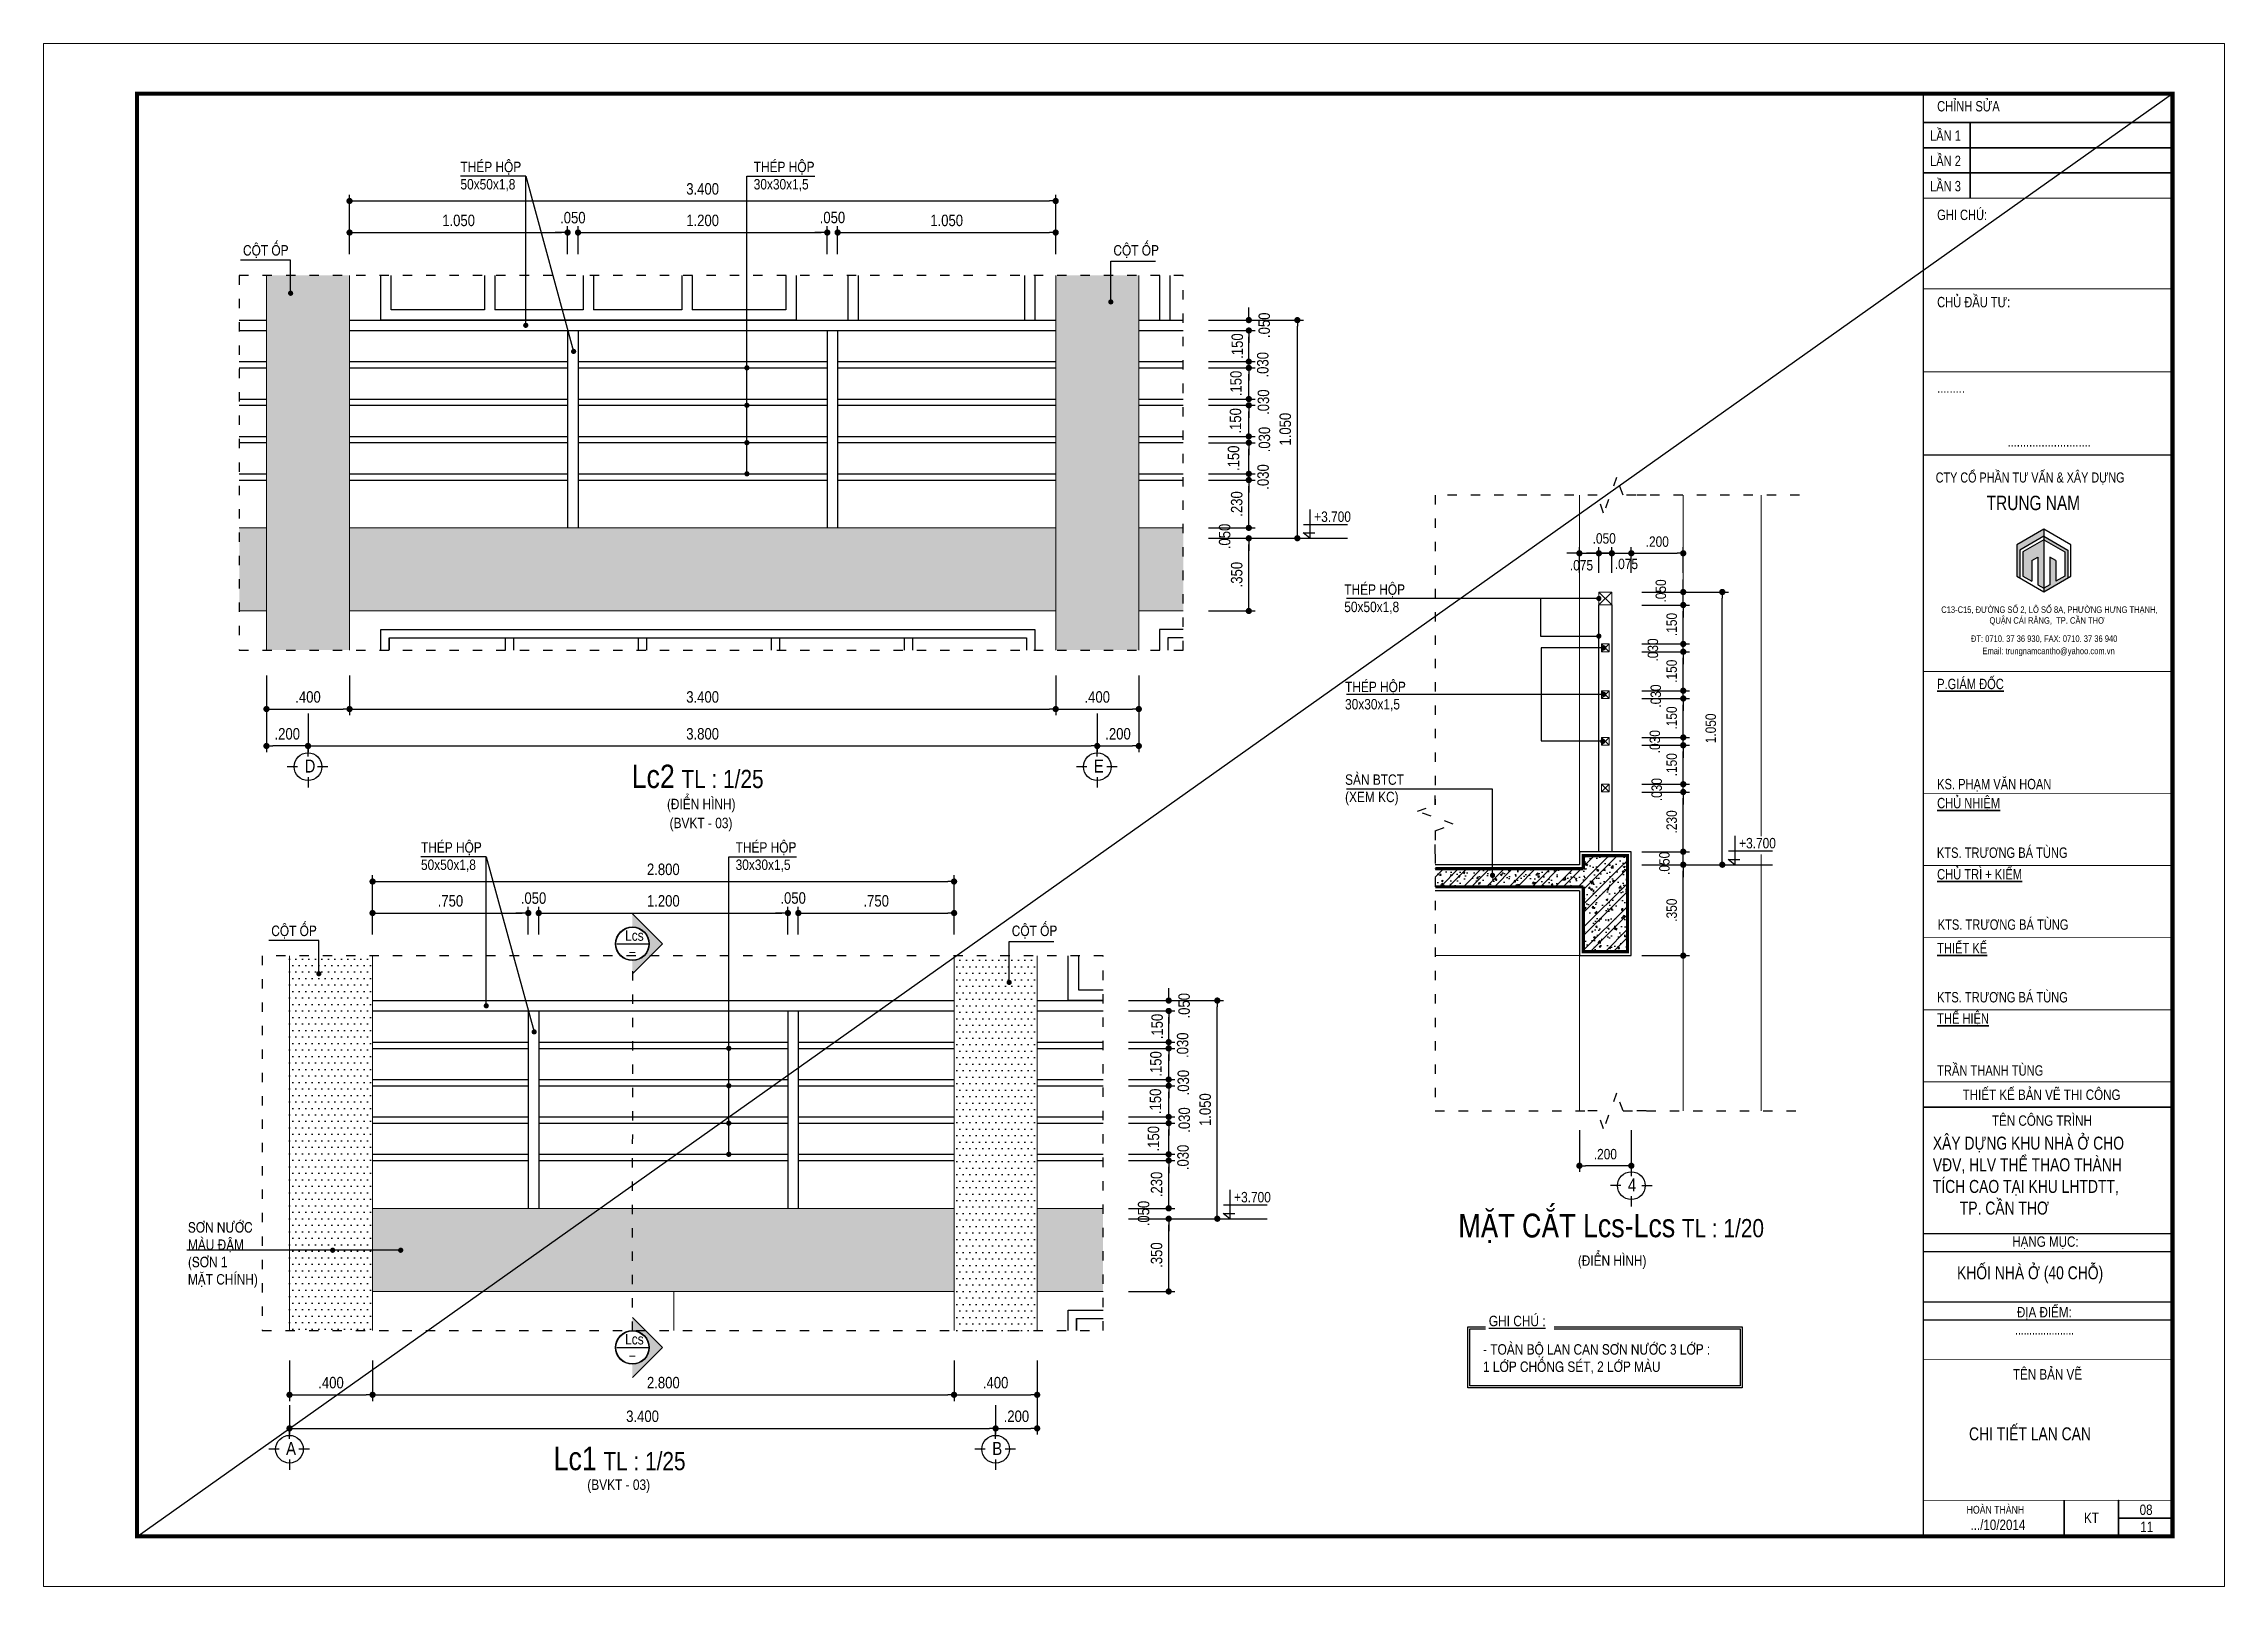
# Model space of a CAD drawing. Header units: millimetres. Extents: x 120 to 288, y 58 to 216.
# Drawn here: x 245.75 to 287.75, y 87.75 to 117.45 of the extents above; entities that cross this region are included whole.
import ezdxf

# ---------------------------------------------------------------- set-up
doc = ezdxf.new("R2010")
doc.units = ezdxf.units.MM
doc.header["$LTSCALE"] = 0.3
doc.header["$MEASUREMENT"] = 0
doc.linetypes.add('ACAD_ISO03W100', pattern=[30, 12, -18])
doc.layers.get('0').update_dxf_attribs({"linetype": 'CONTINUOUS', "lineweight": 13})
doc.layers.get('DEFPOINTS').update_dxf_attribs({"linetype": 'CONTINUOUS', "lineweight": 13})
for name, color, linetype in [('CHU', 3, 'CONTINUOUS'), ('HACTH', 8, 'CONTINUOUS'), ('HATCH', 8, 'CONTINUOUS'), ('LAYER 1', 1, 'CONTINUOUS'), ('LAYER 7', 7, 'CONTINUOUS'), ('LAYER1', 1, 'CONTINUOUS'), ('LAYER5', 5, 'CONTINUOUS'), ('LAYER7', 7, 'CONTINUOUS'), ('THAY', 4, 'CONTINUOUS'), ('VB', 94, 'CONTINUOUS')]:
    doc.layers.add(name, color=color, linetype=linetype)
doc.layers.add('Layer6', color=7, linetype='CONTINUOUS', true_color=0xffe8a3)
doc.styles.add('HELVE-KT', font='vhelvcn.TTF')
doc.styles.add('VNI - HELVE', font='vbookmn.TTF', dxfattribs={"width": 0.8})
doc.dimstyles.new('1-20', dxfattribs={"dimtxt": 0.2, "dimasz": 0.12, "dimexe": 0.12, "dimexo": 0.2, "dimgap": 0.12, "dimtad": 1, "dimdec": 3, "dimlfac": 0.2, "dimzin": 4, "dimdsep": 46, "dimtxsty": 'HELVE-KT', "dimblk1": 'DOT', "dimblk2": 'DOT', "dimsah": 1, "dimcen": -0.18, "dimadec": 3, "dimazin": 0, "dimtfac": 1, "dimtdec": 3, "dimtmove": 2, "dimatfit": 3, "dimldrblk": 'DOT', "dimfxl": 0, "dimtolj": 1, "dimtzin": 4, "dimarcsym": 0})
doc.dimstyles.new('1-25', dxfattribs={"dimtxt": 0.22, "dimasz": 0.12, "dimexe": 0.12, "dimexo": 0.2, "dimgap": 0.12, "dimtad": 1, "dimdec": 3, "dimlfac": 0.25, "dimzin": 4, "dimdsep": 46, "dimtxsty": 'HELVE-KT', "dimblk1": 'DOT', "dimblk2": 'DOT', "dimsah": 1, "dimcen": 0.18, "dimadec": 3, "dimazin": 0, "dimtfac": 1, "dimtdec": 3, "dimtofl": 0, "dimtmove": 2, "dimatfit": 3, "dimldrblk": 'DOT', "dimfxl": 0, "dimtolj": 1, "dimtzin": 4, "dimarcsym": 0})
pattern_1 = [(0, (487783.45961, -1363276.07608), (0.0625, 0.125), [0, -0.125])]
pattern_2 = [(0, (487739.81682, -1363262.9756), (0.0625, 0.125), [0, -0.125])]
pattern_3 = [(45, (273.98546, 96.64633), (-0.220971, 0.220971), []), (45, (273.98546, 96.80258), (-0.22097, 0.22097), [])]

msp = doc.modelspace()

# ---------------------------------------------------------------- texts
at = {"layer": 'LAYER 1', "linetype": 'Continuous', "ltscale": 0.4, "char_height": 0.2, "width": 10.8090428, "attachment_point": 1, "style": 'HELVE-KT'}
for s, insert in [('{\\H2.25x;Lc2}  {\\H1.75x;TL : 1/25}', (257.07399, 103.56448)), ('{\\H2.25x;MAËT CAÉT Lcs-Lcs}  {\\H1.75x;TL : 1/20}', (272.9977, 94.91661)), ('{\\H2.25x;Lc1}  {\\H1.75x;TL : 1/25}', (255.57112, 90.43182))]:
    msp.add_mtext(s, dxfattribs=dict(at, insert=insert))
at = {"layer": 'LAYER 1', "ltscale": 1000, "char_height": 0.18, "width": 3.5586, "attachment_point": 1, "style": 'HELVE-KT'}
for insert in [(257.03049, 100.17333), (257.03049, 92.40232)]:
    msp.add_mtext('_', dxfattribs=dict(at, insert=insert))
at = {"layer": 'LAYER 7', "lineweight": 35, "width": 5.3196514, "attachment_point": 1, "style": 'VNI - HELVE'}
for s, insert, char_height in [(' CHI TIEÁT LAN CAN', (282.75676, 90.80682), 0.25), ('{\\fVNI-Helve|b0|i0|c0|p2;08}', (286.11666, 89.32004), 0.2)]:
    msp.add_mtext(s, dxfattribs=dict(at, insert=insert, char_height=char_height))
at = {"layer": 'LAYER1', "linetype": 'Continuous', "ltscale": 0.05, "style": 'HELVE-KT'}
for s, insert, char_height, width, attachment_point in [('THEÙP HOÄP \\P50x50x1,8', (253.77699, 114.60109), 0.2, 5.2618645, 7), ('THEÙP HOÄP \\P30x30x1,5', (259.42524, 114.60109), 0.2, 5.2618645, 7), ('COÄT OÁP ', (249.58979, 113.31594), 0.2, 5.2618645, 7), ('COÄT OÁP ', (266.35278, 113.31594), 0.2, 5.2618645, 7), ('+3.700', (270.21968, 108.43852), 0.2, 15.1845217, 1), ('THEÙP HOÄP \\P50x50x1,8', (270.79864, 106.46466), 0.2, 5.2618645, 7), ('THEÙP HOÄP \\P30x30x1,5', (270.81377, 104.5908), 0.2, 5.2618645, 7), ('D', (250.77596, 103.66274), 0.25, 13.0973333, 1), ('E', (265.97596, 103.66274), 0.25, 13.0973333, 1), ('SAØN BTCT\\P(XEM KC)', (270.81377, 102.78318), 0.2, 5.2618645, 7), ('(ÑIEÅN HÌNH)', (257.75327, 102.64675), 0.2, 5.2618645, 7), ('(BVKT - 03)', (257.80533, 102.28163), 0.2, 5.2618645, 7), ('THEÙP HOÄP \\P50x50x1,8', (253.01683, 101.50062), 0.2, 5.2618645, 7), ('THEÙP HOÄP \\P30x30x1,5', (259.07637, 101.50062), 0.2, 5.2618645, 7), ('+3.700', (278.40363, 102.15335), 0.2, 15.1845217, 1), ('COÄT OÁP ', (250.13421, 100.21546), 0.2, 5.2618645, 7), ('COÄT OÁP ', (264.39556, 100.21546), 0.2, 5.2618645, 7), ('+3.700', (268.67711, 95.33805), 0.2, 15.1845217, 1), ('4', (276.26154, 95.59831), 0.25, 13.0973333, 1), ('SÔN NÖÔÙC \\PMAØU ÑAÄM \\P(SÔN 1 \\PMAËT CHÍNH)', (248.52787, 93.49636), 0.2, 5.2618645, 7), ('(ÑIEÅN HÌNH)', (275.29671, 93.85622), 0.2, 5.2618645, 7), ('{\\LGHI CHUÙ :}', (273.58255, 92.75124), 0.2, 5.5638785, 7), ('- TOAØN BOÄ LAN CAN SÔN NÖÔÙC 3 LÔÙP : \\P1 LÔÙP CHOÁNG SEÙT, 2 LÔÙP MAØU', (273.47046, 91.83706), 0.2, 5.5638785, 7), ('A', (250.41875, 90.52483), 0.25, 13.0973333, 1), ('B', (264.01875, 90.52483), 0.25, 13.0973333, 1), ('(BVKT - 03)', (256.21962, 89.54265), 0.2, 5.2618645, 7)]:
    msp.add_mtext(s, dxfattribs=dict(at, insert=insert, char_height=char_height, width=width, attachment_point=attachment_point))
at = {"layer": 'LAYER1', "ltscale": 1000, "char_height": 0.2, "width": 3.5586, "attachment_point": 1, "style": 'HELVE-KT'}
for insert in [(256.94887, 100.37434), (256.94887, 92.60334)]:
    msp.add_mtext('Lcs', dxfattribs=dict(at, insert=insert))

# ---------------------------------------------------------------- blocks, each defined once
blk = doc.blocks.new('AAEER')
at = {"linetype": 'Continuous', "ltscale": 0.08}
h = blk.add_hatch(color=8, dxfattribs=at)
h.paths.add_polyline_path([(377.886, 656.949), (377.886, 657.083), (377.366, 656.782), (377.366, 656.181), (377.423, 656.148), (377.423, 656.682)])
h.paths.add_polyline_path([(377.886, 656.882), (377.481, 656.649), (377.481, 656.181), (377.655, 656.081), (377.655, 656.482), (377.771, 656.548), (377.771, 656.014), (377.886, 655.947)])
blk.add_hatch(color=8, dxfattribs=at).paths.add_polyline_path([(378.118, 656.482), (378.002, 656.548), (378.002, 656.014), (377.886, 655.947), (377.886, 655.88), (378.349, 656.148), (378.349, 656.682), (377.886, 656.949), (377.886, 656.882), (378.291, 656.649), (378.291, 656.181), (378.118, 656.081)])
for p, q in [((377.886, 656.949), (377.423, 656.682)), ((377.886, 656.882), (377.481, 656.649)), ((377.886, 657.083), (377.886, 656.949)), ((377.886, 657.083), (377.886, 655.88)), ((377.886, 656.949), (378.349, 656.682)), ((377.886, 656.882), (377.886, 655.947)), ((377.886, 656.882), (378.291, 656.649)), ((377.423, 656.682), (377.423, 656.148)), ((377.481, 656.649), (377.481, 656.181)), ((377.655, 656.482), (377.771, 656.548)), ((377.655, 656.482), (377.655, 656.081)), ((377.771, 656.548), (377.771, 656.014)), ((378.118, 656.482), (378.002, 656.548)), ((378.002, 656.548), (378.002, 656.014)), ((378.118, 656.482), (378.118, 656.081)), ((378.291, 656.649), (378.291, 656.181)), ((378.349, 656.682), (378.349, 656.148))]:
    blk.add_line(p, q, dxfattribs=at)
blk.add_lwpolyline([(377.366, 656.181), (377.886, 655.88), (378.407, 656.181), (378.407, 656.782), (377.886, 657.083), (377.366, 656.782)], close=True, dxfattribs=at)
for points in [[(377.481, 656.181), (377.655, 656.081)], [(378.291, 656.181), (378.118, 656.081)], [(377.771, 656.014), (377.886, 655.947)], [(378.002, 656.014), (377.886, 655.947)]]:
    blk.add_lwpolyline(points, dxfattribs=at)
for points in [[(375.565, 643.528), (380.365, 643.528)], [(375.565, 643.18), (380.365, 643.18)], [(375.565, 642.208), (380.365, 642.208)], [(375.565, 641.861), (380.365, 641.861)]]:
    blk.add_lwpolyline(points)
at = {"layer": 'LAYER 7', "lineweight": 35}
for points in [[(375.565, 664.914), (380.365, 664.914)], [(376.469, 663.456), (376.469, 664.914)], [(375.565, 664.428), (380.365, 664.428)], [(375.565, 663.942), (380.365, 663.942)], [(375.565, 645.958), (380.365, 645.958)], [(378.282, 638.389), (378.282, 637.695)], [(379.323, 638.389), (379.323, 638.389), (379.323, 637.695)], [(379.323, 638.042), (380.365, 638.042)]]:
    blk.add_lwpolyline(points, dxfattribs=at)
at = {"layer": 'LAYER7', "const_width": 0.0278}
blk.add_lwpolyline([(380.365, 665.47), (375.565, 665.47), (375.565, 637.695), (380.365, 637.695)], close=True, dxfattribs=at)
at = {"layer": 'LAYER7'}
for points, const_width in [([(375.565, 663.456), (380.365, 663.456)], 0.0174), ([(375.565, 661.712), (380.365, 661.712)], 0.0174), ([(375.565, 660.112), (380.365, 660.112)], 0.0174), ([(375.565, 658.512), (380.365, 658.512)], 0.0212), ([(375.565, 654.346), (380.365, 654.346)], 0.0174), ([(375.565, 651.999), (380.365, 651.999)], 0.0174), ([(375.565, 650.61), (380.365, 650.61)], 0.0174), ([(375.565, 649.221), (380.365, 649.221)], 0.0174), ([(375.565, 647.833), (380.365, 647.833)], 0.0174), ([(375.565, 646.444), (380.365, 646.444)], 0.0174), ([(375.565, 641.097), (380.365, 641.097)], 0.0174), ([(375.565, 638.389), (380.365, 638.389)], 0.0174)]:
    blk.add_lwpolyline(points, dxfattribs=dict(at, const_width=const_width))
at = {"layer": 'LAYER 7', "lineweight": 35, "attachment_point": 1, "style": 'VNI - HELVE'}
for s, insert, char_height, width in [('CHÆNH SÖÛA', (375.833, 665.327), 0.2, 5.31965), ('LAÀN 1', (375.696, 664.761), 0.2, 5.31965), ('LAÀN 2', (375.696, 664.275), 0.2, 5.31965), ('LAÀN 3', (375.696, 663.789), 0.2, 5.31965), ('GHI CHUÙ:', (375.833, 663.236), 0.2, 5.31965), ('CHUÛ ÑAÀU TÖ:', (375.833, 661.556), 0.2, 5.31965), ('.........', (375.833, 659.91), 0.2, 5.31965), ('...........................', (377.188, 658.873), 0.2, 5.31965), ('{\\LP.GIAÙM ÑOÁC}', (375.833, 654.205), 0.2, 5.31965), ('KS. PHAÏM VAÊN HOAN', (375.833, 652.277), 0.2, 5.31965), ('{\\LCHUÛ NHIEÄM}', (375.833, 651.912), 0.2, 5.31965), ('KTS. TRÖÔNG BAÙ TUØNG', (375.828, 650.957), 0.2, 5.31965), ('{\\LCHUÛ TRÌ + KIEÅM}', (375.833, 650.542), 0.2, 5.31965), ('KTS. TRÖÔNG BAÙ TUØNG', (375.844, 649.573), 0.2, 5.31965), ('{\\LTHIEÁT KEÁ}', (375.833, 649.118), 0.2, 5.31965), ('KTS. TRÖÔNG BAÙ TUØNG', (375.833, 648.174), 0.2, 5.31965), ('{\\LTHEÅ HIEÄN}', (375.833, 647.765), 0.2, 5.31965), ('TRAÀN THANH TUØNG', (375.833, 646.764), 0.2, 5.31965), ('{\\fVNI-Helve|b0|i0|c0|p2;THIEÁT KEÁ BAÛN VEÕ THI COÂNG}', (376.323, 646.297), 0.2, 5.31965), ('{\\fVNI-Helve|b0|i0|c0|p2;TEÂN COÂNG TRÌNH}', (376.889, 645.799), 0.2, 5.31965), ('XAÂY DÖÏNG KHU NHAØ ÔÛ CHO\\PVÑV, HLV THEÅ THAO THAØNH \\PTÍCH CAO TAÏI KHU LHTDTT, \\P       TP. CAÀN THÔ', (375.75, 645.39), 0.25, 7.09083), ('{\\fVNI-Helve|b0|i0|c0|p2;HAÏNG MUÏC:}', (377.279, 643.469), 0.2, 5.31965), ('KHOÁI NHAØ ÔÛ (40 CHOÃ)', (376.216, 642.894), 0.25, 7.09083), ('{\\fVNI-Helve|b0|i0|c0|p2;ÑÒA ÑIEÅM:}', (377.37, 642.111), 0.2, 5.31965), ('{\\fVNI-Helve|b0|i0|c0|p2;.....................}', (377.337, 641.754), 0.17359, 5.31965), ('{\\fVNI-Helve|b0|i0|c0|p2;TEÂN BAÛN VEÕ}', (377.294, 640.914), 0.2, 5.31965), ('{\\fVNI-Helve|b0|i0|c0|p2;HOAØN THAØNH}', (376.401, 638.282), 0.15, 5.31965), ('{\\fVNI-Helve|b0|i0|c0|p2;.../10/2014}', (376.475, 638.017), 0.2, 5.31965), ('{\\fVNI-Helve|b0|i0|c0|p2;KT}', (378.663, 638.151), 0.2, 5.31965), ('{\\fVNI-Helve|b0|i0|c0|p2;11}', (379.745, 637.978), 0.2, 5.31965)]:
    blk.add_mtext(s, dxfattribs=dict(at, insert=insert, char_height=char_height, width=width))
at = {"layer": 'LAYER5', "attachment_point": 1, "style": 'VNI - HELVE'}
for s, insert, char_height, width in [('{\\H0.9774x;CTY COÅ PHAÀN TÖ VAÁN & XAÂY DÖÏNG} ', (375.805, 658.177), 0.19891, 4.67984), ('TRUNG NAM', (376.787, 657.729), 0.2777, 3.59296), ('{\\fVNI-Helve|b0|i0|c0|p2;C13-C15, ÑÖÔØNG SOÁ 2, LOÂ SOÁ 8A, PHÖÔØNG HÖNG THAÏNH, \\P                       QUAÄN CAÙI RAÊNG,  TP. CAÀN THÔ}', (375.912, 655.598), 0.12499, 8.0242), ('{\\fVNI-Helve|b0|i0|c0|p2;ÑT: 0710. 37 36 930, FAX: 0710. 37 36 940}', (376.484, 655.04), 0.12499, 8.0242), ('{\\fVNI-Helve|b0|i0|c0|p2;Email: trungnamcantho@yahoo.com.vn}', (376.706, 654.803), 0.12499, 8.0242)]:
    blk.add_mtext(s, dxfattribs=dict(at, insert=insert, char_height=char_height, width=width))
blk = doc.blocks.new('_DOT')
at = {"color": 0, "linetype": 'ByBlock'}
blk.add_line((-0.5, 0), (-1, 0), dxfattribs=at)
at = {"color": 0, "linetype": 'ByBlock', "const_width": 0.5}
blk.add_lwpolyline([(-0.25, 0, 1), (0.25, 0, 1)], format="xyb", close=True, dxfattribs=at)
blk = doc.blocks.new('*D578')
at = {"layer": 'DEFPOINTS', "color": 0, "lineweight": -2, "ltscale": 5}
for p in [(250.484, 91.433), (264.084, 91.433), (264.084, 90.786)]:
    blk.add_point(p, dxfattribs=at)
at = {"layer": 'LAYER 1', "color": 0, "lineweight": -2, "ltscale": 5}
for p, q in [((250.484, 91.233), (250.484, 90.666)), ((264.084, 91.233), (264.084, 90.666)), ((250.604, 90.786), (263.964, 90.786))]:
    blk.add_line(p, q, dxfattribs=at)
at = {"layer": 'LAYER 1', "color": 0, "lineweight": -2, "ltscale": 5, "xscale": 0.12, "yscale": 0.12, "zscale": 0.12, "rotation": 180}
blk.add_blockref('_DOT', (250.484, 90.786), dxfattribs=at)
at = {"layer": 'LAYER 1', "color": 0, "lineweight": -2, "ltscale": 5, "xscale": 0.12, "yscale": 0.12, "zscale": 0.12}
blk.add_blockref('_DOT', (264.084, 90.786), dxfattribs=at)
at = {"layer": 'LAYER 1', "color": 0, "ltscale": 5, "insert": (257.284, 91.019), "char_height": 0.22, "attachment_point": 5, "style": 'HELVE-KT'}
blk.add_mtext('\\A1;3.400', dxfattribs=at)
blk = doc.blocks.new('*D579')
at = {"layer": 'DEFPOINTS', "color": 0, "lineweight": -2, "ltscale": 0.08}
for p in [(250.484, 92.294), (252.084, 92.294), (252.084, 91.433)]:
    blk.add_point(p, dxfattribs=at)
at = {"layer": 'LAYER 1', "color": 0, "lineweight": -2, "ltscale": 0.08}
for p, q in [((250.484, 92.094), (250.484, 91.313)), ((252.084, 92.094), (252.084, 91.313)), ((250.604, 91.433), (251.964, 91.433))]:
    blk.add_line(p, q, dxfattribs=at)
at = {"layer": 'LAYER 1', "color": 0, "lineweight": -2, "ltscale": 0.08, "xscale": 0.12, "yscale": 0.12, "zscale": 0.12, "rotation": 180}
blk.add_blockref('_DOT', (250.484, 91.433), dxfattribs=at)
at = {"layer": 'LAYER 1', "color": 0, "lineweight": -2, "ltscale": 0.08, "xscale": 0.12, "yscale": 0.12, "zscale": 0.12}
blk.add_blockref('_DOT', (252.084, 91.433), dxfattribs=at)
at = {"layer": 'LAYER 1', "color": 0, "lineweight": -2, "ltscale": 0.08, "insert": (251.284, 91.666), "char_height": 0.22, "attachment_point": 5, "style": 'HELVE-KT'}
blk.add_mtext('\\A1;.400', dxfattribs=at)
blk = doc.blocks.new('*D580')
at = {"layer": 'DEFPOINTS', "color": 0, "lineweight": -2, "ltscale": 0.08}
for p in [(252.084, 92.294), (263.284, 92.294), (263.284, 91.433)]:
    blk.add_point(p, dxfattribs=at)
at = {"layer": 'LAYER 1', "color": 0, "lineweight": -2, "ltscale": 0.08}
for p, q in [((252.084, 92.094), (252.084, 91.313)), ((263.284, 92.094), (263.284, 91.313)), ((252.204, 91.433), (263.164, 91.433))]:
    blk.add_line(p, q, dxfattribs=at)
at = {"layer": 'LAYER 1', "color": 0, "lineweight": -2, "ltscale": 0.08, "xscale": 0.12, "yscale": 0.12, "zscale": 0.12, "rotation": 180}
blk.add_blockref('_DOT', (252.084, 91.433), dxfattribs=at)
at = {"layer": 'LAYER 1', "color": 0, "lineweight": -2, "ltscale": 0.08, "xscale": 0.12, "yscale": 0.12, "zscale": 0.12}
blk.add_blockref('_DOT', (263.284, 91.433), dxfattribs=at)
at = {"layer": 'LAYER 1', "color": 0, "lineweight": -2, "ltscale": 0.08, "insert": (257.684, 91.666), "char_height": 0.22, "attachment_point": 5, "style": 'HELVE-KT'}
blk.add_mtext('\\A1;2.800', dxfattribs=at)
blk = doc.blocks.new('*D581')
at = {"layer": 'DEFPOINTS', "color": 0, "lineweight": -2, "ltscale": 0.08}
for p in [(263.284, 92.294), (264.884, 92.294), (264.884, 91.433)]:
    blk.add_point(p, dxfattribs=at)
at = {"layer": 'LAYER 1', "color": 0, "lineweight": -2, "ltscale": 0.08}
for p, q in [((263.284, 92.094), (263.284, 91.313)), ((264.884, 92.094), (264.884, 91.313)), ((263.404, 91.433), (264.764, 91.433))]:
    blk.add_line(p, q, dxfattribs=at)
at = {"layer": 'LAYER 1', "color": 0, "lineweight": -2, "ltscale": 0.08, "xscale": 0.12, "yscale": 0.12, "zscale": 0.12, "rotation": 180}
blk.add_blockref('_DOT', (263.284, 91.433), dxfattribs=at)
at = {"layer": 'LAYER 1', "color": 0, "lineweight": -2, "ltscale": 0.08, "xscale": 0.12, "yscale": 0.12, "zscale": 0.12}
blk.add_blockref('_DOT', (264.884, 91.433), dxfattribs=at)
at = {"layer": 'LAYER 1', "color": 0, "lineweight": -2, "ltscale": 0.08, "insert": (264.084, 91.666), "char_height": 0.22, "attachment_point": 5, "style": 'HELVE-KT'}
blk.add_mtext('\\A1;.400', dxfattribs=at)
blk = doc.blocks.new('*D582')
at = {"layer": 'DEFPOINTS', "color": 0, "lineweight": -2, "ltscale": 0.08}
for p in [(264.084, 91.433), (264.884, 91.559), (264.884, 90.786)]:
    blk.add_point(p, dxfattribs=at)
at = {"layer": 'LAYER 1', "color": 0, "lineweight": -2, "ltscale": 0.08}
for p, q in [((264.084, 91.233), (264.084, 90.666)), ((264.884, 91.359), (264.884, 90.666)), ((264.204, 90.786), (264.764, 90.786))]:
    blk.add_line(p, q, dxfattribs=at)
at = {"layer": 'LAYER 1', "color": 0, "lineweight": -2, "ltscale": 0.08, "xscale": 0.12, "yscale": 0.12, "zscale": 0.12, "rotation": 180}
blk.add_blockref('_DOT', (264.084, 90.786), dxfattribs=at)
at = {"layer": 'LAYER 1', "color": 0, "lineweight": -2, "ltscale": 0.08, "xscale": 0.12, "yscale": 0.12, "zscale": 0.12}
blk.add_blockref('_DOT', (264.884, 90.786), dxfattribs=at)
at = {"layer": 'LAYER 1', "color": 0, "lineweight": -2, "ltscale": 0.08, "insert": (264.484, 91.019), "char_height": 0.22, "attachment_point": 5, "style": 'HELVE-KT'}
blk.add_mtext('\\A1;.200', dxfattribs=at)
blk = doc.blocks.new('*D583')
at = {"layer": 'DEFPOINTS', "color": 0, "lineweight": -2, "ltscale": 0.08}
for p in [(255.084, 100.708), (252.084, 100.093), (255.084, 100.093)]:
    blk.add_point(p, dxfattribs=at)
at = {"layer": 'LAYER 1', "color": 0, "lineweight": -2, "ltscale": 0.08}
for p, q in [((252.084, 100.293), (252.084, 100.828)), ((255.084, 100.293), (255.084, 100.828)), ((252.204, 100.708), (254.964, 100.708))]:
    blk.add_line(p, q, dxfattribs=at)
at = {"layer": 'LAYER 1', "color": 0, "lineweight": -2, "ltscale": 0.08, "xscale": 0.12, "yscale": 0.12, "zscale": 0.12, "rotation": 180}
blk.add_blockref('_DOT', (252.084, 100.708), dxfattribs=at)
at = {"layer": 'LAYER 1', "color": 0, "lineweight": -2, "ltscale": 0.08, "xscale": 0.12, "yscale": 0.12, "zscale": 0.12}
blk.add_blockref('_DOT', (255.084, 100.708), dxfattribs=at)
at = {"layer": 'LAYER 1', "color": 0, "lineweight": -2, "ltscale": 0.08, "insert": (253.584, 100.941), "char_height": 0.22, "attachment_point": 5, "style": 'HELVE-KT'}
blk.add_mtext('\\A1;.750', dxfattribs=at)
blk = doc.blocks.new('*D584')
at = {"layer": 'DEFPOINTS', "color": 0, "lineweight": -2, "ltscale": 0.08}
for p in [(255.284, 100.708), (255.084, 100.093), (255.284, 100.093)]:
    blk.add_point(p, dxfattribs=at)
at = {"layer": 'LAYER 1', "color": 0, "lineweight": -2, "ltscale": 0.08}
for p, q in [((255.084, 100.293), (255.084, 100.828)), ((255.284, 100.293), (255.284, 100.828)), ((254.964, 100.708), (254.844, 100.708)), ((255.404, 100.708), (255.524, 100.708))]:
    blk.add_line(p, q, dxfattribs=at)
at = {"layer": 'LAYER 1', "color": 0, "lineweight": -2, "ltscale": 0.08, "xscale": 0.12, "yscale": 0.12, "zscale": 0.12}
blk.add_blockref('_DOT', (255.084, 100.708), dxfattribs=at)
at = {"layer": 'LAYER 1', "color": 0, "lineweight": -2, "ltscale": 0.08, "xscale": 0.12, "yscale": 0.12, "zscale": 0.12, "rotation": 180}
blk.add_blockref('_DOT', (255.284, 100.708), dxfattribs=at)
at = {"layer": 'LAYER 1', "color": 0, "lineweight": -2, "ltscale": 0.08, "insert": (255.184, 100.994), "char_height": 0.22, "attachment_point": 5, "style": 'HELVE-KT'}
blk.add_mtext('\\A1;.050', dxfattribs=at)
blk = doc.blocks.new('*D585')
at = {"layer": 'DEFPOINTS', "color": 0, "lineweight": -2, "ltscale": 0.08}
for p in [(260.084, 100.708), (255.284, 100.093), (260.084, 100.093)]:
    blk.add_point(p, dxfattribs=at)
at = {"layer": 'LAYER 1', "color": 0, "lineweight": -2, "ltscale": 0.08}
for p, q in [((255.284, 100.293), (255.284, 100.828)), ((260.084, 100.293), (260.084, 100.828)), ((255.404, 100.708), (259.964, 100.708))]:
    blk.add_line(p, q, dxfattribs=at)
at = {"layer": 'LAYER 1', "color": 0, "lineweight": -2, "ltscale": 0.08, "xscale": 0.12, "yscale": 0.12, "zscale": 0.12, "rotation": 180}
blk.add_blockref('_DOT', (255.284, 100.708), dxfattribs=at)
at = {"layer": 'LAYER 1', "color": 0, "lineweight": -2, "ltscale": 0.08, "xscale": 0.12, "yscale": 0.12, "zscale": 0.12}
blk.add_blockref('_DOT', (260.084, 100.708), dxfattribs=at)
at = {"layer": 'LAYER 1', "color": 0, "lineweight": -2, "ltscale": 0.08, "insert": (257.684, 100.941), "char_height": 0.22, "attachment_point": 5, "style": 'HELVE-KT'}
blk.add_mtext('\\A1;1.200', dxfattribs=at)
blk = doc.blocks.new('*D586')
at = {"layer": 'DEFPOINTS', "color": 0, "lineweight": -2, "ltscale": 0.08}
for p in [(260.284, 100.708), (260.084, 100.093), (260.284, 100.093)]:
    blk.add_point(p, dxfattribs=at)
at = {"layer": 'LAYER 1', "color": 0, "lineweight": -2, "ltscale": 0.08}
for p, q in [((260.084, 100.293), (260.084, 100.828)), ((260.284, 100.293), (260.284, 100.828)), ((259.964, 100.708), (259.844, 100.708)), ((260.404, 100.708), (260.524, 100.708))]:
    blk.add_line(p, q, dxfattribs=at)
at = {"layer": 'LAYER 1', "color": 0, "lineweight": -2, "ltscale": 0.08, "xscale": 0.12, "yscale": 0.12, "zscale": 0.12}
blk.add_blockref('_DOT', (260.084, 100.708), dxfattribs=at)
at = {"layer": 'LAYER 1', "color": 0, "lineweight": -2, "ltscale": 0.08, "xscale": 0.12, "yscale": 0.12, "zscale": 0.12, "rotation": 180}
blk.add_blockref('_DOT', (260.284, 100.708), dxfattribs=at)
at = {"layer": 'LAYER 1', "color": 0, "lineweight": -2, "ltscale": 0.08, "insert": (260.184, 100.996), "char_height": 0.22, "attachment_point": 5, "style": 'HELVE-KT'}
blk.add_mtext('\\A1;.050', dxfattribs=at)
blk = doc.blocks.new('*D587')
at = {"layer": 'DEFPOINTS', "color": 0, "lineweight": -2, "ltscale": 0.08}
for p in [(263.284, 100.708), (260.284, 100.093), (263.284, 100.093)]:
    blk.add_point(p, dxfattribs=at)
at = {"layer": 'LAYER 1', "color": 0, "lineweight": -2, "ltscale": 0.08}
for p, q in [((260.284, 100.293), (260.284, 100.828)), ((263.284, 100.293), (263.284, 100.828)), ((260.404, 100.708), (263.164, 100.708))]:
    blk.add_line(p, q, dxfattribs=at)
at = {"layer": 'LAYER 1', "color": 0, "lineweight": -2, "ltscale": 0.08, "xscale": 0.12, "yscale": 0.12, "zscale": 0.12, "rotation": 180}
blk.add_blockref('_DOT', (260.284, 100.708), dxfattribs=at)
at = {"layer": 'LAYER 1', "color": 0, "lineweight": -2, "ltscale": 0.08, "xscale": 0.12, "yscale": 0.12, "zscale": 0.12}
blk.add_blockref('_DOT', (263.284, 100.708), dxfattribs=at)
at = {"layer": 'LAYER 1', "color": 0, "lineweight": -2, "ltscale": 0.08, "insert": (261.784, 100.941), "char_height": 0.22, "attachment_point": 5, "style": 'HELVE-KT'}
blk.add_mtext('\\A1;.750', dxfattribs=at)
blk = doc.blocks.new('*D588')
at = {"layer": 'DEFPOINTS', "color": 0, "lineweight": -2, "ltscale": 0.08}
for p in [(263.284, 101.315), (252.084, 100.093), (263.284, 100.093)]:
    blk.add_point(p, dxfattribs=at)
at = {"layer": 'LAYER 1', "color": 0, "lineweight": -2, "ltscale": 0.08}
for p, q in [((252.084, 100.293), (252.084, 101.435)), ((252.204, 101.315), (263.164, 101.315)), ((263.284, 100.293), (263.284, 101.435))]:
    blk.add_line(p, q, dxfattribs=at)
at = {"layer": 'LAYER 1', "color": 0, "lineweight": -2, "ltscale": 0.08, "xscale": 0.12, "yscale": 0.12, "zscale": 0.12, "rotation": 180}
blk.add_blockref('_DOT', (252.084, 101.315), dxfattribs=at)
at = {"layer": 'LAYER 1', "color": 0, "lineweight": -2, "ltscale": 0.08, "xscale": 0.12, "yscale": 0.12, "zscale": 0.12}
blk.add_blockref('_DOT', (263.284, 101.315), dxfattribs=at)
at = {"layer": 'LAYER 1', "color": 0, "lineweight": -2, "ltscale": 0.08, "insert": (257.684, 101.548), "char_height": 0.22, "attachment_point": 5, "style": 'HELVE-KT'}
blk.add_mtext('\\A1;2.800', dxfattribs=at)
blk = doc.blocks.new('*D589')
at = {"layer": 'DEFPOINTS', "color": 0, "lineweight": -2, "ltscale": 0.08}
for p in [(266.441, 94.823), (267.417, 94.823), (266.441, 93.423)]:
    blk.add_point(p, dxfattribs=at)
at = {"layer": 'LAYER 1', "color": 0, "lineweight": -2, "ltscale": 0.08}
for p, q in [((266.641, 94.823), (267.537, 94.823)), ((267.417, 93.543), (267.417, 94.703)), ((266.641, 93.423), (267.537, 93.423))]:
    blk.add_line(p, q, dxfattribs=at)
at = {"layer": 'LAYER 1', "color": 0, "lineweight": -2, "ltscale": 0.08, "xscale": 0.12, "yscale": 0.12, "zscale": 0.12}
for p, rotation in [((267.417, 94.823), 90), ((267.417, 93.423), 270)]:
    blk.add_blockref('_DOT', p, dxfattribs=dict(at, rotation=rotation))
at = {"layer": 'LAYER 1', "color": 0, "lineweight": -2, "ltscale": 0.08, "insert": (267.185, 94.123), "char_height": 0.22, "attachment_point": 5, "rotation": 90, "style": 'HELVE-KT'}
blk.add_mtext('\\A1;.350', dxfattribs=at)
blk = doc.blocks.new('*D590')
at = {"layer": 'DEFPOINTS', "color": 0, "lineweight": -2, "ltscale": 0.08}
for p in [(266.441, 95.943), (267.417, 95.943), (266.441, 95.023)]:
    blk.add_point(p, dxfattribs=at)
at = {"layer": 'LAYER 1', "color": 0, "lineweight": -2, "ltscale": 0.08}
for p, q in [((266.641, 95.943), (267.537, 95.943)), ((267.417, 95.143), (267.417, 95.823)), ((266.641, 95.023), (267.537, 95.023))]:
    blk.add_line(p, q, dxfattribs=at)
at = {"layer": 'LAYER 1', "color": 0, "lineweight": -2, "ltscale": 0.08, "xscale": 0.12, "yscale": 0.12, "zscale": 0.12}
for p, rotation in [((267.417, 95.943), 90), ((267.417, 95.023), 270)]:
    blk.add_blockref('_DOT', p, dxfattribs=dict(at, rotation=rotation))
at = {"layer": 'LAYER 1', "color": 0, "lineweight": -2, "ltscale": 0.08, "insert": (267.185, 95.483), "char_height": 0.22, "attachment_point": 5, "rotation": 90, "style": 'HELVE-KT'}
blk.add_mtext('\\A1;.230', dxfattribs=at)
blk = doc.blocks.new('*D591')
at = {"layer": 'DEFPOINTS', "color": 0, "lineweight": -2, "ltscale": 0.08}
for p in [(266.441, 96.063), (266.441, 95.943), (267.417, 96.063)]:
    blk.add_point(p, dxfattribs=at)
at = {"layer": 'LAYER 1', "color": 0, "lineweight": -2, "ltscale": 0.08}
for p, q in [((267.417, 96.183), (267.417, 96.303)), ((266.641, 96.063), (267.537, 96.063)), ((266.641, 95.943), (267.537, 95.943)), ((267.417, 95.823), (267.417, 95.703))]:
    blk.add_line(p, q, dxfattribs=at)
at = {"layer": 'LAYER 1', "color": 0, "lineweight": -2, "ltscale": 0.08, "xscale": 0.12, "yscale": 0.12, "zscale": 0.12}
for p, rotation in [((267.417, 96.063), 270), ((267.417, 95.943), 90)]:
    blk.add_blockref('_DOT', p, dxfattribs=dict(at, rotation=rotation))
at = {"layer": 'LAYER 1', "color": 0, "lineweight": -2, "ltscale": 0.08, "insert": (267.694, 96.003), "char_height": 0.22, "attachment_point": 5, "rotation": 90, "style": 'HELVE-KT'}
blk.add_mtext('\\A1;.030', dxfattribs=at)
blk = doc.blocks.new('*D592')
at = {"layer": 'DEFPOINTS', "color": 0, "lineweight": -2, "ltscale": 0.08}
for p in [(266.441, 96.663), (267.417, 96.663), (266.441, 96.063)]:
    blk.add_point(p, dxfattribs=at)
at = {"layer": 'LAYER 1', "color": 0, "lineweight": -2, "ltscale": 0.08}
for p, q in [((266.641, 96.663), (267.537, 96.663)), ((267.417, 96.183), (267.417, 96.543)), ((266.641, 96.063), (267.537, 96.063))]:
    blk.add_line(p, q, dxfattribs=at)
at = {"layer": 'LAYER 1', "color": 0, "lineweight": -2, "ltscale": 0.08, "xscale": 0.12, "yscale": 0.12, "zscale": 0.12}
for p, rotation in [((267.417, 96.663), 90), ((267.417, 96.063), 270)]:
    blk.add_blockref('_DOT', p, dxfattribs=dict(at, rotation=rotation))
at = {"layer": 'LAYER 1', "color": 0, "lineweight": -2, "ltscale": 0.08, "insert": (267.125, 96.363), "char_height": 0.22, "attachment_point": 5, "rotation": 90, "style": 'HELVE-KT'}
blk.add_mtext('\\A1;.150', dxfattribs=at)
blk = doc.blocks.new('*D593')
at = {"layer": 'DEFPOINTS', "color": 0, "lineweight": -2, "ltscale": 0.08}
for p in [(266.441, 96.783), (266.441, 96.663), (267.417, 96.783)]:
    blk.add_point(p, dxfattribs=at)
at = {"layer": 'LAYER 1', "color": 0, "lineweight": -2, "ltscale": 0.08}
for p, q in [((267.417, 96.903), (267.417, 97.023)), ((266.641, 96.783), (267.537, 96.783)), ((266.641, 96.663), (267.537, 96.663)), ((267.417, 96.543), (267.417, 96.423))]:
    blk.add_line(p, q, dxfattribs=at)
at = {"layer": 'LAYER 1', "color": 0, "lineweight": -2, "ltscale": 0.08, "xscale": 0.12, "yscale": 0.12, "zscale": 0.12}
for p, rotation in [((267.417, 96.783), 270), ((267.417, 96.663), 90)]:
    blk.add_blockref('_DOT', p, dxfattribs=dict(at, rotation=rotation))
at = {"layer": 'LAYER 1', "color": 0, "lineweight": -2, "ltscale": 0.08, "insert": (267.719, 96.723), "char_height": 0.22, "attachment_point": 5, "rotation": 90, "style": 'HELVE-KT'}
blk.add_mtext('\\A1;.030', dxfattribs=at)
blk = doc.blocks.new('*D594')
at = {"layer": 'DEFPOINTS', "color": 0, "lineweight": -2, "ltscale": 0.08}
for p in [(266.441, 97.383), (267.417, 97.383), (266.441, 96.783)]:
    blk.add_point(p, dxfattribs=at)
at = {"layer": 'LAYER 1', "color": 0, "lineweight": -2, "ltscale": 0.08}
for p, q in [((266.641, 97.383), (267.537, 97.383)), ((267.417, 96.903), (267.417, 97.263)), ((266.641, 96.783), (267.537, 96.783))]:
    blk.add_line(p, q, dxfattribs=at)
at = {"layer": 'LAYER 1', "color": 0, "lineweight": -2, "ltscale": 0.08, "xscale": 0.12, "yscale": 0.12, "zscale": 0.12}
for p, rotation in [((267.417, 97.383), 90), ((267.417, 96.783), 270)]:
    blk.add_blockref('_DOT', p, dxfattribs=dict(at, rotation=rotation))
at = {"layer": 'LAYER 1', "color": 0, "lineweight": -2, "ltscale": 0.08, "insert": (267.162, 97.083), "char_height": 0.22, "attachment_point": 5, "rotation": 90, "style": 'HELVE-KT'}
blk.add_mtext('\\A1;.150', dxfattribs=at)
blk = doc.blocks.new('*D595')
at = {"layer": 'DEFPOINTS', "color": 0, "lineweight": -2, "ltscale": 0.08}
for p in [(266.441, 97.503), (267.417, 97.503), (266.441, 97.383)]:
    blk.add_point(p, dxfattribs=at)
at = {"layer": 'LAYER 1', "color": 0, "lineweight": -2, "ltscale": 0.08}
for p, q in [((266.641, 97.503), (267.537, 97.503)), ((267.417, 97.623), (267.417, 97.743)), ((266.641, 97.383), (267.537, 97.383)), ((267.417, 97.263), (267.417, 97.143))]:
    blk.add_line(p, q, dxfattribs=at)
at = {"layer": 'LAYER 1', "color": 0, "lineweight": -2, "ltscale": 0.08, "xscale": 0.12, "yscale": 0.12, "zscale": 0.12}
for p, rotation in [((267.417, 97.503), 270), ((267.417, 97.383), 90)]:
    blk.add_blockref('_DOT', p, dxfattribs=dict(at, rotation=rotation))
at = {"layer": 'LAYER 1', "color": 0, "lineweight": -2, "ltscale": 0.08, "insert": (267.7, 97.443), "char_height": 0.22, "attachment_point": 5, "rotation": 90, "style": 'HELVE-KT'}
blk.add_mtext('\\A1;.030', dxfattribs=at)
blk = doc.blocks.new('*D596')
at = {"layer": 'DEFPOINTS', "color": 0, "lineweight": -2, "ltscale": 0.08}
for p in [(266.441, 98.103), (267.417, 98.103), (266.441, 97.503)]:
    blk.add_point(p, dxfattribs=at)
at = {"layer": 'LAYER 1', "color": 0, "lineweight": -2, "ltscale": 0.08}
for p, q in [((266.641, 98.103), (267.537, 98.103)), ((267.417, 97.623), (267.417, 97.983)), ((266.641, 97.503), (267.537, 97.503))]:
    blk.add_line(p, q, dxfattribs=at)
at = {"layer": 'LAYER 1', "color": 0, "lineweight": -2, "ltscale": 0.08, "xscale": 0.12, "yscale": 0.12, "zscale": 0.12}
for p, rotation in [((267.417, 98.103), 90), ((267.417, 97.503), 270)]:
    blk.add_blockref('_DOT', p, dxfattribs=dict(at, rotation=rotation))
at = {"layer": 'LAYER 1', "color": 0, "lineweight": -2, "ltscale": 0.08, "insert": (267.171, 97.803), "char_height": 0.22, "attachment_point": 5, "rotation": 90, "style": 'HELVE-KT'}
blk.add_mtext('\\A1;.150', dxfattribs=at)
blk = doc.blocks.new('*D597')
at = {"layer": 'DEFPOINTS', "color": 0, "lineweight": -2, "ltscale": 0.08}
for p in [(266.441, 98.223), (266.441, 98.103), (267.417, 98.223)]:
    blk.add_point(p, dxfattribs=at)
at = {"layer": 'LAYER 1', "color": 0, "lineweight": -2, "ltscale": 0.08}
for p, q in [((267.417, 98.343), (267.417, 98.463)), ((266.641, 98.223), (267.537, 98.223)), ((266.641, 98.103), (267.537, 98.103)), ((267.417, 97.983), (267.417, 97.863))]:
    blk.add_line(p, q, dxfattribs=at)
at = {"layer": 'LAYER 1', "color": 0, "lineweight": -2, "ltscale": 0.08, "xscale": 0.12, "yscale": 0.12, "zscale": 0.12}
for p, rotation in [((267.417, 98.223), 270), ((267.417, 98.103), 90)]:
    blk.add_blockref('_DOT', p, dxfattribs=dict(at, rotation=rotation))
at = {"layer": 'LAYER 1', "color": 0, "lineweight": -2, "ltscale": 0.08, "insert": (267.687, 98.163), "char_height": 0.22, "attachment_point": 5, "rotation": 90, "style": 'HELVE-KT'}
blk.add_mtext('\\A1;.030', dxfattribs=at)
blk = doc.blocks.new('*D598')
at = {"layer": 'DEFPOINTS', "color": 0, "lineweight": -2, "ltscale": 0.08}
for p in [(266.441, 98.823), (267.417, 98.823), (266.441, 98.223)]:
    blk.add_point(p, dxfattribs=at)
at = {"layer": 'LAYER 1', "color": 0, "lineweight": -2, "ltscale": 0.08}
for p, q in [((266.641, 98.823), (267.537, 98.823)), ((267.417, 98.343), (267.417, 98.703)), ((266.641, 98.223), (267.537, 98.223))]:
    blk.add_line(p, q, dxfattribs=at)
at = {"layer": 'LAYER 1', "color": 0, "lineweight": -2, "ltscale": 0.08, "xscale": 0.12, "yscale": 0.12, "zscale": 0.12}
for p, rotation in [((267.417, 98.823), 90), ((267.417, 98.223), 270)]:
    blk.add_blockref('_DOT', p, dxfattribs=dict(at, rotation=rotation))
at = {"layer": 'LAYER 1', "color": 0, "lineweight": -2, "ltscale": 0.08, "insert": (267.196, 98.523), "char_height": 0.22, "attachment_point": 5, "rotation": 90, "style": 'HELVE-KT'}
blk.add_mtext('\\A1;.150', dxfattribs=at)
blk = doc.blocks.new('*D599')
at = {"layer": 'DEFPOINTS', "color": 0, "lineweight": -2, "ltscale": 0.08}
for p in [(266.441, 99.023), (266.441, 98.823), (267.417, 99.023)]:
    blk.add_point(p, dxfattribs=at)
at = {"layer": 'LAYER 1', "color": 0, "lineweight": -2, "ltscale": 0.08}
for p, q in [((267.417, 99.143), (267.417, 99.263)), ((266.641, 99.023), (267.537, 99.023)), ((266.641, 98.823), (267.537, 98.823)), ((267.417, 98.703), (267.417, 98.583))]:
    blk.add_line(p, q, dxfattribs=at)
at = {"layer": 'LAYER 1', "color": 0, "lineweight": -2, "ltscale": 0.08, "xscale": 0.12, "yscale": 0.12, "zscale": 0.12}
for p, rotation in [((267.417, 99.023), 270), ((267.417, 98.823), 90)]:
    blk.add_blockref('_DOT', p, dxfattribs=dict(at, rotation=rotation))
at = {"layer": 'LAYER 1', "color": 0, "lineweight": -2, "ltscale": 0.08, "insert": (267.715, 98.923), "char_height": 0.22, "attachment_point": 5, "rotation": 90, "style": 'HELVE-KT'}
blk.add_mtext('\\A1;.050', dxfattribs=at)
blk = doc.blocks.new('*D600')
at = {"layer": 'DEFPOINTS', "color": 0, "lineweight": -2, "ltscale": 0.08}
for p in [(266.441, 99.023), (268.353, 99.023), (266.441, 94.823)]:
    blk.add_point(p, dxfattribs=at)
at = {"layer": 'LAYER 1', "color": 0, "lineweight": -2, "ltscale": 0.08}
for p, q in [((266.641, 99.023), (268.473, 99.023)), ((268.353, 94.943), (268.353, 98.903)), ((266.641, 94.823), (268.473, 94.823))]:
    blk.add_line(p, q, dxfattribs=at)
at = {"layer": 'LAYER 1', "color": 0, "lineweight": -2, "ltscale": 0.08, "xscale": 0.12, "yscale": 0.12, "zscale": 0.12}
for p, rotation in [((268.353, 99.023), 90), ((268.353, 94.823), 270)]:
    blk.add_blockref('_DOT', p, dxfattribs=dict(at, rotation=rotation))
at = {"layer": 'LAYER 1', "color": 0, "lineweight": -2, "ltscale": 0.08, "insert": (268.121, 96.923), "char_height": 0.22, "attachment_point": 5, "rotation": 90, "style": 'HELVE-KT'}
blk.add_mtext('\\A1;1.050', dxfattribs=at)
blk = doc.blocks.new('*D601')
at = {"layer": 'DEFPOINTS', "color": 0, "lineweight": -2, "ltscale": 5}
for p in [(250.841, 104.75), (266.041, 104.75), (266.041, 103.924)]:
    blk.add_point(p, dxfattribs=at)
at = {"layer": 'LAYER 1', "color": 0, "lineweight": -2, "ltscale": 5}
for p, q in [((250.841, 104.55), (250.841, 103.804)), ((266.041, 104.55), (266.041, 103.804)), ((250.961, 103.924), (265.921, 103.924))]:
    blk.add_line(p, q, dxfattribs=at)
at = {"layer": 'LAYER 1', "color": 0, "lineweight": -2, "ltscale": 5, "xscale": 0.12, "yscale": 0.12, "zscale": 0.12, "rotation": 180}
blk.add_blockref('_DOT', (250.841, 103.924), dxfattribs=at)
at = {"layer": 'LAYER 1', "color": 0, "lineweight": -2, "ltscale": 5, "xscale": 0.12, "yscale": 0.12, "zscale": 0.12}
blk.add_blockref('_DOT', (266.041, 103.924), dxfattribs=at)
at = {"layer": 'LAYER 1', "color": 0, "ltscale": 5, "insert": (258.441, 104.157), "char_height": 0.22, "attachment_point": 5, "style": 'HELVE-KT'}
blk.add_mtext('\\A1;3.800', dxfattribs=at)
blk = doc.blocks.new('*D602')
at = {"layer": 'DEFPOINTS', "color": 0, "lineweight": -2, "ltscale": 0.08}
for p in [(250.041, 105.479), (251.641, 105.479), (251.641, 104.635)]:
    blk.add_point(p, dxfattribs=at)
at = {"layer": 'LAYER 1', "color": 0, "lineweight": -2, "ltscale": 0.08}
for p, q in [((250.041, 105.279), (250.041, 104.515)), ((251.641, 105.279), (251.641, 104.515)), ((250.161, 104.635), (251.521, 104.635))]:
    blk.add_line(p, q, dxfattribs=at)
at = {"layer": 'LAYER 1', "color": 0, "lineweight": -2, "ltscale": 0.08, "xscale": 0.12, "yscale": 0.12, "zscale": 0.12, "rotation": 180}
blk.add_blockref('_DOT', (250.041, 104.635), dxfattribs=at)
at = {"layer": 'LAYER 1', "color": 0, "lineweight": -2, "ltscale": 0.08, "xscale": 0.12, "yscale": 0.12, "zscale": 0.12}
blk.add_blockref('_DOT', (251.641, 104.635), dxfattribs=at)
at = {"layer": 'LAYER 1', "color": 0, "lineweight": -2, "ltscale": 0.08, "insert": (250.841, 104.867), "char_height": 0.22, "attachment_point": 5, "style": 'HELVE-KT'}
blk.add_mtext('\\A1;.400', dxfattribs=at)
blk = doc.blocks.new('*D603')
at = {"layer": 'DEFPOINTS', "color": 0, "lineweight": -2, "ltscale": 0.08}
for p in [(251.641, 105.479), (265.241, 105.479), (265.241, 104.635)]:
    blk.add_point(p, dxfattribs=at)
at = {"layer": 'LAYER 1', "color": 0, "lineweight": -2, "ltscale": 0.08}
for p, q in [((251.641, 105.279), (251.641, 104.515)), ((265.241, 105.279), (265.241, 104.515)), ((251.761, 104.635), (265.121, 104.635))]:
    blk.add_line(p, q, dxfattribs=at)
at = {"layer": 'LAYER 1', "color": 0, "lineweight": -2, "ltscale": 0.08, "xscale": 0.12, "yscale": 0.12, "zscale": 0.12, "rotation": 180}
blk.add_blockref('_DOT', (251.641, 104.635), dxfattribs=at)
at = {"layer": 'LAYER 1', "color": 0, "lineweight": -2, "ltscale": 0.08, "xscale": 0.12, "yscale": 0.12, "zscale": 0.12}
blk.add_blockref('_DOT', (265.241, 104.635), dxfattribs=at)
at = {"layer": 'LAYER 1', "color": 0, "lineweight": -2, "ltscale": 0.08, "insert": (258.441, 104.867), "char_height": 0.22, "attachment_point": 5, "style": 'HELVE-KT'}
blk.add_mtext('\\A1;3.400', dxfattribs=at)
blk = doc.blocks.new('*D604')
at = {"layer": 'DEFPOINTS', "color": 0, "lineweight": -2, "ltscale": 0.08}
for p in [(265.241, 105.479), (266.841, 105.479), (266.841, 104.635)]:
    blk.add_point(p, dxfattribs=at)
at = {"layer": 'LAYER 1', "color": 0, "lineweight": -2, "ltscale": 0.08}
for p, q in [((265.241, 105.279), (265.241, 104.515)), ((266.841, 105.279), (266.841, 104.515)), ((265.361, 104.635), (266.721, 104.635))]:
    blk.add_line(p, q, dxfattribs=at)
at = {"layer": 'LAYER 1', "color": 0, "lineweight": -2, "ltscale": 0.08, "xscale": 0.12, "yscale": 0.12, "zscale": 0.12, "rotation": 180}
blk.add_blockref('_DOT', (265.241, 104.635), dxfattribs=at)
at = {"layer": 'LAYER 1', "color": 0, "lineweight": -2, "ltscale": 0.08, "xscale": 0.12, "yscale": 0.12, "zscale": 0.12}
blk.add_blockref('_DOT', (266.841, 104.635), dxfattribs=at)
at = {"layer": 'LAYER 1', "color": 0, "lineweight": -2, "ltscale": 0.08, "insert": (266.041, 104.867), "char_height": 0.22, "attachment_point": 5, "style": 'HELVE-KT'}
blk.add_mtext('\\A1;.400', dxfattribs=at)
blk = doc.blocks.new('*D605')
at = {"layer": 'DEFPOINTS', "color": 0, "lineweight": -2, "ltscale": 0.08}
for p in [(250.041, 104.75), (250.841, 104.75), (250.041, 103.924)]:
    blk.add_point(p, dxfattribs=at)
at = {"layer": 'LAYER 1', "color": 0, "lineweight": -2, "ltscale": 0.08}
for p, q in [((250.041, 104.55), (250.041, 103.804)), ((250.841, 104.55), (250.841, 103.804)), ((250.721, 103.924), (250.161, 103.924))]:
    blk.add_line(p, q, dxfattribs=at)
at = {"layer": 'LAYER 1', "color": 0, "lineweight": -2, "ltscale": 0.08, "xscale": 0.12, "yscale": 0.12, "zscale": 0.12, "rotation": 180}
blk.add_blockref('_DOT', (250.041, 103.924), dxfattribs=at)
at = {"layer": 'LAYER 1', "color": 0, "lineweight": -2, "ltscale": 0.08, "xscale": 0.12, "yscale": 0.12, "zscale": 0.12}
blk.add_blockref('_DOT', (250.841, 103.924), dxfattribs=at)
at = {"layer": 'LAYER 1', "color": 0, "lineweight": -2, "ltscale": 0.08, "insert": (250.441, 104.157), "char_height": 0.22, "attachment_point": 5, "style": 'HELVE-KT'}
blk.add_mtext('\\A1;.200', dxfattribs=at)
blk = doc.blocks.new('*D606')
at = {"layer": 'DEFPOINTS', "color": 0, "lineweight": -2, "ltscale": 0.08}
for p in [(266.041, 104.75), (266.841, 104.75), (266.841, 103.924)]:
    blk.add_point(p, dxfattribs=at)
at = {"layer": 'LAYER 1', "color": 0, "lineweight": -2, "ltscale": 0.08}
for p, q in [((266.041, 104.55), (266.041, 103.804)), ((266.841, 104.55), (266.841, 103.804)), ((266.161, 103.924), (266.721, 103.924))]:
    blk.add_line(p, q, dxfattribs=at)
at = {"layer": 'LAYER 1', "color": 0, "lineweight": -2, "ltscale": 0.08, "xscale": 0.12, "yscale": 0.12, "zscale": 0.12, "rotation": 180}
blk.add_blockref('_DOT', (266.041, 103.924), dxfattribs=at)
at = {"layer": 'LAYER 1', "color": 0, "lineweight": -2, "ltscale": 0.08, "xscale": 0.12, "yscale": 0.12, "zscale": 0.12}
blk.add_blockref('_DOT', (266.841, 103.924), dxfattribs=at)
at = {"layer": 'LAYER 1', "color": 0, "lineweight": -2, "ltscale": 0.08, "insert": (266.441, 104.157), "char_height": 0.22, "attachment_point": 5, "style": 'HELVE-KT'}
blk.add_mtext('\\A1;.200', dxfattribs=at)
blk = doc.blocks.new('*D614')
at = {"layer": 'DEFPOINTS', "color": 0, "lineweight": -2, "ltscale": 0.08}
for p in [(267.983, 107.923), (268.96, 107.923), (267.983, 106.523)]:
    blk.add_point(p, dxfattribs=at)
at = {"layer": 'LAYER 1', "color": 0, "lineweight": -2, "ltscale": 0.08}
for p, q in [((268.183, 107.923), (269.08, 107.923)), ((268.96, 106.643), (268.96, 107.803)), ((268.183, 106.523), (269.08, 106.523))]:
    blk.add_line(p, q, dxfattribs=at)
at = {"layer": 'LAYER 1', "color": 0, "lineweight": -2, "ltscale": 0.08, "xscale": 0.12, "yscale": 0.12, "zscale": 0.12}
for p, rotation in [((268.96, 107.923), 90), ((268.96, 106.523), 270)]:
    blk.add_blockref('_DOT', p, dxfattribs=dict(at, rotation=rotation))
at = {"layer": 'LAYER 1', "color": 0, "lineweight": -2, "ltscale": 0.08, "insert": (268.728, 107.223), "char_height": 0.22, "attachment_point": 5, "rotation": 90, "style": 'HELVE-KT'}
blk.add_mtext('\\A1;.350', dxfattribs=at)
blk = doc.blocks.new('*D615')
at = {"layer": 'DEFPOINTS', "color": 0, "lineweight": -2, "ltscale": 0.08}
for p in [(267.983, 109.043), (268.96, 109.043), (267.983, 108.123)]:
    blk.add_point(p, dxfattribs=at)
at = {"layer": 'LAYER 1', "color": 0, "lineweight": -2, "ltscale": 0.08}
for p, q in [((268.183, 109.043), (269.08, 109.043)), ((268.96, 108.243), (268.96, 108.923)), ((268.183, 108.123), (269.08, 108.123))]:
    blk.add_line(p, q, dxfattribs=at)
at = {"layer": 'LAYER 1', "color": 0, "lineweight": -2, "ltscale": 0.08, "xscale": 0.12, "yscale": 0.12, "zscale": 0.12}
for p, rotation in [((268.96, 109.043), 90), ((268.96, 108.123), 270)]:
    blk.add_blockref('_DOT', p, dxfattribs=dict(at, rotation=rotation))
at = {"layer": 'LAYER 1', "color": 0, "lineweight": -2, "ltscale": 0.08, "insert": (268.728, 108.583), "char_height": 0.22, "attachment_point": 5, "rotation": 90, "style": 'HELVE-KT'}
blk.add_mtext('\\A1;.230', dxfattribs=at)
blk = doc.blocks.new('*D616')
at = {"layer": 'DEFPOINTS', "color": 0, "lineweight": -2, "ltscale": 0.08}
for p in [(267.983, 109.163), (267.983, 109.043), (268.96, 109.163)]:
    blk.add_point(p, dxfattribs=at)
at = {"layer": 'LAYER 1', "color": 0, "lineweight": -2, "ltscale": 0.08}
for p, q in [((268.96, 109.283), (268.96, 109.403)), ((268.183, 109.163), (269.08, 109.163)), ((268.183, 109.043), (269.08, 109.043)), ((268.96, 108.923), (268.96, 108.803))]:
    blk.add_line(p, q, dxfattribs=at)
at = {"layer": 'LAYER 1', "color": 0, "lineweight": -2, "ltscale": 0.08, "xscale": 0.12, "yscale": 0.12, "zscale": 0.12}
for p, rotation in [((268.96, 109.163), 270), ((268.96, 109.043), 90)]:
    blk.add_blockref('_DOT', p, dxfattribs=dict(at, rotation=rotation))
at = {"layer": 'LAYER 1', "color": 0, "lineweight": -2, "ltscale": 0.08, "insert": (269.236, 109.103), "char_height": 0.22, "attachment_point": 5, "rotation": 90, "style": 'HELVE-KT'}
blk.add_mtext('\\A1;.030', dxfattribs=at)
blk = doc.blocks.new('*D617')
at = {"layer": 'DEFPOINTS', "color": 0, "lineweight": -2, "ltscale": 0.08}
for p in [(267.983, 109.763), (268.96, 109.763), (267.983, 109.163)]:
    blk.add_point(p, dxfattribs=at)
at = {"layer": 'LAYER 1', "color": 0, "lineweight": -2, "ltscale": 0.08}
for p, q in [((268.183, 109.763), (269.08, 109.763)), ((268.96, 109.283), (268.96, 109.643)), ((268.183, 109.163), (269.08, 109.163))]:
    blk.add_line(p, q, dxfattribs=at)
at = {"layer": 'LAYER 1', "color": 0, "lineweight": -2, "ltscale": 0.08, "xscale": 0.12, "yscale": 0.12, "zscale": 0.12}
for p, rotation in [((268.96, 109.763), 90), ((268.96, 109.163), 270)]:
    blk.add_blockref('_DOT', p, dxfattribs=dict(at, rotation=rotation))
at = {"layer": 'LAYER 1', "color": 0, "lineweight": -2, "ltscale": 0.08, "insert": (268.667, 109.463), "char_height": 0.22, "attachment_point": 5, "rotation": 90, "style": 'HELVE-KT'}
blk.add_mtext('\\A1;.150', dxfattribs=at)
blk = doc.blocks.new('*D618')
at = {"layer": 'DEFPOINTS', "color": 0, "lineweight": -2, "ltscale": 0.08}
for p in [(267.983, 109.883), (267.983, 109.763), (268.96, 109.883)]:
    blk.add_point(p, dxfattribs=at)
at = {"layer": 'LAYER 1', "color": 0, "lineweight": -2, "ltscale": 0.08}
for p, q in [((268.96, 110.003), (268.96, 110.123)), ((268.183, 109.883), (269.08, 109.883)), ((268.183, 109.763), (269.08, 109.763)), ((268.96, 109.643), (268.96, 109.523))]:
    blk.add_line(p, q, dxfattribs=at)
at = {"layer": 'LAYER 1', "color": 0, "lineweight": -2, "ltscale": 0.08, "xscale": 0.12, "yscale": 0.12, "zscale": 0.12}
for p, rotation in [((268.96, 109.883), 270), ((268.96, 109.763), 90)]:
    blk.add_blockref('_DOT', p, dxfattribs=dict(at, rotation=rotation))
at = {"layer": 'LAYER 1', "color": 0, "lineweight": -2, "ltscale": 0.08, "insert": (269.261, 109.823), "char_height": 0.22, "attachment_point": 5, "rotation": 90, "style": 'HELVE-KT'}
blk.add_mtext('\\A1;.030', dxfattribs=at)
blk = doc.blocks.new('*D607')
at = {"layer": 'DEFPOINTS', "color": 0, "lineweight": -2, "ltscale": 0.08}
for p in [(267.983, 110.483), (268.96, 110.483), (267.983, 109.883)]:
    blk.add_point(p, dxfattribs=at)
at = {"layer": 'LAYER 1', "color": 0, "lineweight": -2, "ltscale": 0.08}
for p, q in [((268.183, 110.483), (269.08, 110.483)), ((268.96, 110.003), (268.96, 110.363)), ((268.183, 109.883), (269.08, 109.883))]:
    blk.add_line(p, q, dxfattribs=at)
at = {"layer": 'LAYER 1', "color": 0, "lineweight": -2, "ltscale": 0.08, "xscale": 0.12, "yscale": 0.12, "zscale": 0.12}
for p, rotation in [((268.96, 110.483), 90), ((268.96, 109.883), 270)]:
    blk.add_blockref('_DOT', p, dxfattribs=dict(at, rotation=rotation))
at = {"layer": 'LAYER 1', "color": 0, "lineweight": -2, "ltscale": 0.08, "insert": (268.704, 110.183), "char_height": 0.22, "attachment_point": 5, "rotation": 90, "style": 'HELVE-KT'}
blk.add_mtext('\\A1;.150', dxfattribs=at)
blk = doc.blocks.new('*D608')
at = {"layer": 'DEFPOINTS', "color": 0, "lineweight": -2, "ltscale": 0.08}
for p in [(267.983, 110.603), (267.983, 110.483), (268.96, 110.603)]:
    blk.add_point(p, dxfattribs=at)
at = {"layer": 'LAYER 1', "color": 0, "lineweight": -2, "ltscale": 0.08}
for p, q in [((268.183, 110.603), (269.08, 110.603)), ((268.183, 110.483), (269.08, 110.483)), ((268.96, 110.723), (268.96, 110.843)), ((268.96, 110.363), (268.96, 110.243))]:
    blk.add_line(p, q, dxfattribs=at)
at = {"layer": 'LAYER 1', "color": 0, "lineweight": -2, "ltscale": 0.08, "xscale": 0.12, "yscale": 0.12, "zscale": 0.12}
for p, rotation in [((268.96, 110.603), 270), ((268.96, 110.483), 90)]:
    blk.add_blockref('_DOT', p, dxfattribs=dict(at, rotation=rotation))
at = {"layer": 'LAYER 1', "color": 0, "lineweight": -2, "ltscale": 0.08, "insert": (269.242, 110.543), "char_height": 0.22, "attachment_point": 5, "rotation": 90, "style": 'HELVE-KT'}
blk.add_mtext('\\A1;.030', dxfattribs=at)
blk = doc.blocks.new('*D609')
at = {"layer": 'DEFPOINTS', "color": 0, "lineweight": -2, "ltscale": 0.08}
for p in [(267.983, 111.203), (268.96, 111.203), (267.983, 110.603)]:
    blk.add_point(p, dxfattribs=at)
at = {"layer": 'LAYER 1', "color": 0, "lineweight": -2, "ltscale": 0.08}
for p, q in [((268.183, 111.203), (269.08, 111.203)), ((268.96, 110.723), (268.96, 111.083)), ((268.183, 110.603), (269.08, 110.603))]:
    blk.add_line(p, q, dxfattribs=at)
at = {"layer": 'LAYER 1', "color": 0, "lineweight": -2, "ltscale": 0.08, "xscale": 0.12, "yscale": 0.12, "zscale": 0.12}
for p, rotation in [((268.96, 111.203), 90), ((268.96, 110.603), 270)]:
    blk.add_blockref('_DOT', p, dxfattribs=dict(at, rotation=rotation))
at = {"layer": 'LAYER 1', "color": 0, "lineweight": -2, "ltscale": 0.08, "insert": (268.714, 110.903), "char_height": 0.22, "attachment_point": 5, "rotation": 90, "style": 'HELVE-KT'}
blk.add_mtext('\\A1;.150', dxfattribs=at)
blk = doc.blocks.new('*D610')
at = {"layer": 'DEFPOINTS', "color": 0, "lineweight": -2, "ltscale": 0.08}
for p in [(267.983, 111.323), (268.96, 111.323), (267.983, 111.203)]:
    blk.add_point(p, dxfattribs=at)
at = {"layer": 'LAYER 1', "color": 0, "lineweight": -2, "ltscale": 0.08}
for p, q in [((268.183, 111.323), (269.08, 111.323)), ((268.96, 111.443), (268.96, 111.563)), ((268.183, 111.203), (269.08, 111.203)), ((268.96, 111.083), (268.96, 110.963))]:
    blk.add_line(p, q, dxfattribs=at)
at = {"layer": 'LAYER 1', "color": 0, "lineweight": -2, "ltscale": 0.08, "xscale": 0.12, "yscale": 0.12, "zscale": 0.12}
for p, rotation in [((268.96, 111.323), 270), ((268.96, 111.203), 90)]:
    blk.add_blockref('_DOT', p, dxfattribs=dict(at, rotation=rotation))
at = {"layer": 'LAYER 1', "color": 0, "lineweight": -2, "ltscale": 0.08, "insert": (269.23, 111.263), "char_height": 0.22, "attachment_point": 5, "rotation": 90, "style": 'HELVE-KT'}
blk.add_mtext('\\A1;.030', dxfattribs=at)
blk = doc.blocks.new('*D611')
at = {"layer": 'DEFPOINTS', "color": 0, "lineweight": -2, "ltscale": 0.08}
for p in [(267.983, 111.923), (268.96, 111.923), (267.983, 111.323)]:
    blk.add_point(p, dxfattribs=at)
at = {"layer": 'LAYER 1', "color": 0, "lineweight": -2, "ltscale": 0.08}
for p, q in [((268.183, 111.923), (269.08, 111.923)), ((268.96, 111.443), (268.96, 111.803)), ((268.183, 111.323), (269.08, 111.323))]:
    blk.add_line(p, q, dxfattribs=at)
at = {"layer": 'LAYER 1', "color": 0, "lineweight": -2, "ltscale": 0.08, "xscale": 0.12, "yscale": 0.12, "zscale": 0.12}
for p, rotation in [((268.96, 111.923), 90), ((268.96, 111.323), 270)]:
    blk.add_blockref('_DOT', p, dxfattribs=dict(at, rotation=rotation))
at = {"layer": 'LAYER 1', "color": 0, "lineweight": -2, "ltscale": 0.08, "insert": (268.739, 111.623), "char_height": 0.22, "attachment_point": 5, "rotation": 90, "style": 'HELVE-KT'}
blk.add_mtext('\\A1;.150', dxfattribs=at)
blk = doc.blocks.new('*D612')
at = {"layer": 'DEFPOINTS', "color": 0, "lineweight": -2, "ltscale": 0.08}
for p in [(267.983, 112.123), (267.983, 111.923), (268.96, 112.123)]:
    blk.add_point(p, dxfattribs=at)
at = {"layer": 'LAYER 1', "color": 0, "lineweight": -2, "ltscale": 0.08}
for p, q in [((268.96, 112.243), (268.96, 112.363)), ((268.183, 112.123), (269.08, 112.123)), ((268.183, 111.923), (269.08, 111.923)), ((268.96, 111.803), (268.96, 111.683))]:
    blk.add_line(p, q, dxfattribs=at)
at = {"layer": 'LAYER 1', "color": 0, "lineweight": -2, "ltscale": 0.08, "xscale": 0.12, "yscale": 0.12, "zscale": 0.12}
for p, rotation in [((268.96, 112.123), 270), ((268.96, 111.923), 90)]:
    blk.add_blockref('_DOT', p, dxfattribs=dict(at, rotation=rotation))
at = {"layer": 'LAYER 1', "color": 0, "lineweight": -2, "ltscale": 0.08, "insert": (269.258, 112.023), "char_height": 0.22, "attachment_point": 5, "rotation": 90, "style": 'HELVE-KT'}
blk.add_mtext('\\A1;.050', dxfattribs=at)
blk = doc.blocks.new('*D613')
at = {"layer": 'DEFPOINTS', "color": 0, "lineweight": -2, "ltscale": 0.08}
for p in [(267.983, 112.123), (269.895, 112.123), (267.983, 107.923)]:
    blk.add_point(p, dxfattribs=at)
at = {"layer": 'LAYER 1', "color": 0, "lineweight": -2, "ltscale": 0.08}
for p, q in [((268.183, 112.123), (270.015, 112.123)), ((269.895, 108.043), (269.895, 112.003)), ((268.183, 107.923), (270.015, 107.923))]:
    blk.add_line(p, q, dxfattribs=at)
at = {"layer": 'LAYER 1', "color": 0, "lineweight": -2, "ltscale": 0.08, "xscale": 0.12, "yscale": 0.12, "zscale": 0.12}
for p, rotation in [((269.895, 112.123), 90), ((269.895, 107.923), 270)]:
    blk.add_blockref('_DOT', p, dxfattribs=dict(at, rotation=rotation))
at = {"layer": 'LAYER 1', "color": 0, "lineweight": -2, "ltscale": 0.08, "insert": (269.663, 110.023), "char_height": 0.22, "attachment_point": 5, "rotation": 90, "style": 'HELVE-KT'}
blk.add_mtext('\\A1;1.050', dxfattribs=at)
blk = doc.blocks.new('*D619')
at = {"layer": 'DEFPOINTS', "color": 0, "lineweight": -2, "ltscale": 0.08}
for p in [(255.841, 113.809), (251.641, 113.193), (255.841, 113.193)]:
    blk.add_point(p, dxfattribs=at)
at = {"layer": 'LAYER 1', "color": 0, "lineweight": -2, "ltscale": 0.08}
for p, q in [((251.641, 113.393), (251.641, 113.929)), ((255.841, 113.393), (255.841, 113.929)), ((251.761, 113.809), (255.721, 113.809))]:
    blk.add_line(p, q, dxfattribs=at)
at = {"layer": 'LAYER 1', "color": 0, "lineweight": -2, "ltscale": 0.08, "xscale": 0.12, "yscale": 0.12, "zscale": 0.12, "rotation": 180}
blk.add_blockref('_DOT', (251.641, 113.809), dxfattribs=at)
at = {"layer": 'LAYER 1', "color": 0, "lineweight": -2, "ltscale": 0.08, "xscale": 0.12, "yscale": 0.12, "zscale": 0.12}
blk.add_blockref('_DOT', (255.841, 113.809), dxfattribs=at)
at = {"layer": 'LAYER 1', "color": 0, "lineweight": -2, "ltscale": 0.08, "insert": (253.741, 114.041), "char_height": 0.22, "attachment_point": 5, "style": 'HELVE-KT'}
blk.add_mtext('\\A1;1.050', dxfattribs=at)
blk = doc.blocks.new('*D620')
at = {"layer": 'DEFPOINTS', "color": 0, "lineweight": -2, "ltscale": 0.08}
for p in [(256.041, 113.809), (255.841, 113.193), (256.041, 113.193)]:
    blk.add_point(p, dxfattribs=at)
at = {"layer": 'LAYER 1', "color": 0, "lineweight": -2, "ltscale": 0.08}
for p, q in [((255.841, 113.393), (255.841, 113.929)), ((256.041, 113.393), (256.041, 113.929)), ((255.721, 113.809), (255.601, 113.809)), ((256.161, 113.809), (256.281, 113.809))]:
    blk.add_line(p, q, dxfattribs=at)
at = {"layer": 'LAYER 1', "color": 0, "lineweight": -2, "ltscale": 0.08, "xscale": 0.12, "yscale": 0.12, "zscale": 0.12}
blk.add_blockref('_DOT', (255.841, 113.809), dxfattribs=at)
at = {"layer": 'LAYER 1', "color": 0, "lineweight": -2, "ltscale": 0.08, "xscale": 0.12, "yscale": 0.12, "zscale": 0.12, "rotation": 180}
blk.add_blockref('_DOT', (256.041, 113.809), dxfattribs=at)
at = {"layer": 'LAYER 1', "color": 0, "lineweight": -2, "ltscale": 0.08, "insert": (255.941, 114.094), "char_height": 0.22, "attachment_point": 5, "style": 'HELVE-KT'}
blk.add_mtext('\\A1;.050', dxfattribs=at)
blk = doc.blocks.new('*D621')
at = {"layer": 'DEFPOINTS', "color": 0, "lineweight": -2, "ltscale": 0.08}
for p in [(260.841, 113.809), (256.041, 113.193), (260.841, 113.193)]:
    blk.add_point(p, dxfattribs=at)
at = {"layer": 'LAYER 1', "color": 0, "lineweight": -2, "ltscale": 0.08}
for p, q in [((256.041, 113.393), (256.041, 113.929)), ((260.841, 113.393), (260.841, 113.929)), ((256.161, 113.809), (260.721, 113.809))]:
    blk.add_line(p, q, dxfattribs=at)
at = {"layer": 'LAYER 1', "color": 0, "lineweight": -2, "ltscale": 0.08, "xscale": 0.12, "yscale": 0.12, "zscale": 0.12, "rotation": 180}
blk.add_blockref('_DOT', (256.041, 113.809), dxfattribs=at)
at = {"layer": 'LAYER 1', "color": 0, "lineweight": -2, "ltscale": 0.08, "xscale": 0.12, "yscale": 0.12, "zscale": 0.12}
blk.add_blockref('_DOT', (260.841, 113.809), dxfattribs=at)
at = {"layer": 'LAYER 1', "color": 0, "lineweight": -2, "ltscale": 0.08, "insert": (258.441, 114.041), "char_height": 0.22, "attachment_point": 5, "style": 'HELVE-KT'}
blk.add_mtext('\\A1;1.200', dxfattribs=at)
blk = doc.blocks.new('*D622')
at = {"layer": 'DEFPOINTS', "color": 0, "lineweight": -2, "ltscale": 0.08}
for p in [(261.041, 113.809), (260.841, 113.193), (261.041, 113.193)]:
    blk.add_point(p, dxfattribs=at)
at = {"layer": 'LAYER 1', "color": 0, "lineweight": -2, "ltscale": 0.08}
for p, q in [((260.841, 113.393), (260.841, 113.929)), ((261.041, 113.393), (261.041, 113.929)), ((260.721, 113.809), (260.601, 113.809)), ((261.161, 113.809), (261.281, 113.809))]:
    blk.add_line(p, q, dxfattribs=at)
at = {"layer": 'LAYER 1', "color": 0, "lineweight": -2, "ltscale": 0.08, "xscale": 0.12, "yscale": 0.12, "zscale": 0.12}
blk.add_blockref('_DOT', (260.841, 113.809), dxfattribs=at)
at = {"layer": 'LAYER 1', "color": 0, "lineweight": -2, "ltscale": 0.08, "xscale": 0.12, "yscale": 0.12, "zscale": 0.12, "rotation": 180}
blk.add_blockref('_DOT', (261.041, 113.809), dxfattribs=at)
at = {"layer": 'LAYER 1', "color": 0, "lineweight": -2, "ltscale": 0.08, "insert": (260.941, 114.097), "char_height": 0.22, "attachment_point": 5, "style": 'HELVE-KT'}
blk.add_mtext('\\A1;.050', dxfattribs=at)
blk = doc.blocks.new('*D623')
at = {"layer": 'DEFPOINTS', "color": 0, "lineweight": -2, "ltscale": 0.08}
for p in [(265.241, 113.809), (261.041, 113.193), (265.241, 113.193)]:
    blk.add_point(p, dxfattribs=at)
at = {"layer": 'LAYER 1', "color": 0, "lineweight": -2, "ltscale": 0.08}
for p, q in [((261.041, 113.393), (261.041, 113.929)), ((265.241, 113.393), (265.241, 113.929)), ((261.161, 113.809), (265.121, 113.809))]:
    blk.add_line(p, q, dxfattribs=at)
at = {"layer": 'LAYER 1', "color": 0, "lineweight": -2, "ltscale": 0.08, "xscale": 0.12, "yscale": 0.12, "zscale": 0.12, "rotation": 180}
blk.add_blockref('_DOT', (261.041, 113.809), dxfattribs=at)
at = {"layer": 'LAYER 1', "color": 0, "lineweight": -2, "ltscale": 0.08, "xscale": 0.12, "yscale": 0.12, "zscale": 0.12}
blk.add_blockref('_DOT', (265.241, 113.809), dxfattribs=at)
at = {"layer": 'LAYER 1', "color": 0, "lineweight": -2, "ltscale": 0.08, "insert": (263.141, 114.041), "char_height": 0.22, "attachment_point": 5, "style": 'HELVE-KT'}
blk.add_mtext('\\A1;1.050', dxfattribs=at)
blk = doc.blocks.new('*D624')
at = {"layer": 'DEFPOINTS', "color": 0, "lineweight": -2, "ltscale": 0.08}
for p in [(265.241, 114.416), (251.641, 113.193), (265.241, 113.193)]:
    blk.add_point(p, dxfattribs=at)
at = {"layer": 'LAYER 1', "color": 0, "lineweight": -2, "ltscale": 0.08}
for p, q in [((251.641, 113.393), (251.641, 114.536)), ((251.761, 114.416), (265.121, 114.416)), ((265.241, 113.393), (265.241, 114.536))]:
    blk.add_line(p, q, dxfattribs=at)
at = {"layer": 'LAYER 1', "color": 0, "lineweight": -2, "ltscale": 0.08, "xscale": 0.12, "yscale": 0.12, "zscale": 0.12, "rotation": 180}
blk.add_blockref('_DOT', (251.641, 114.416), dxfattribs=at)
at = {"layer": 'LAYER 1', "color": 0, "lineweight": -2, "ltscale": 0.08, "xscale": 0.12, "yscale": 0.12, "zscale": 0.12}
blk.add_blockref('_DOT', (265.241, 114.416), dxfattribs=at)
at = {"layer": 'LAYER 1', "color": 0, "lineweight": -2, "ltscale": 0.08, "insert": (258.441, 114.648), "char_height": 0.22, "attachment_point": 5, "style": 'HELVE-KT'}
blk.add_mtext('\\A1;3.400', dxfattribs=at)
blk = doc.blocks.new('*D625')
at = {"layer": 'DEFPOINTS', "color": 0, "lineweight": -2, "ltscale": 0.08}
for p in [(276.327, 101.638), (277.327, 101.638), (276.327, 99.888)]:
    blk.add_point(p, dxfattribs=at)
at = {"layer": 'LAYER 1', "color": 0, "lineweight": -2, "ltscale": 0.08}
for p, q in [((276.527, 101.638), (277.447, 101.638)), ((277.327, 100.008), (277.327, 101.518)), ((276.527, 99.888), (277.447, 99.888))]:
    blk.add_line(p, q, dxfattribs=at)
at = {"layer": 'LAYER 1', "color": 0, "lineweight": -2, "ltscale": 0.08, "xscale": 0.12, "yscale": 0.12, "zscale": 0.12}
for p, rotation in [((277.327, 101.638), 90), ((277.327, 99.888), 270)]:
    blk.add_blockref('_DOT', p, dxfattribs=dict(at, rotation=rotation))
at = {"layer": 'LAYER 1', "color": 0, "lineweight": -2, "ltscale": 0.08, "insert": (277.105, 100.763), "char_height": 0.2, "attachment_point": 5, "rotation": 90, "style": 'HELVE-KT'}
blk.add_mtext('\\A1;.350', dxfattribs=at)
blk = doc.blocks.new('*D626')
at = {"layer": 'DEFPOINTS', "color": 0, "lineweight": -2, "ltscale": 0.08}
for p in [(266.441, 95.023), (267.417, 95.023), (266.441, 94.823)]:
    blk.add_point(p, dxfattribs=at)
at = {"layer": 'LAYER 1', "color": 0, "lineweight": -2, "ltscale": 0.08}
for p, q in [((266.641, 95.023), (267.537, 95.023)), ((267.417, 95.143), (267.417, 95.263)), ((266.641, 94.823), (267.537, 94.823)), ((267.417, 94.703), (267.417, 94.583))]:
    blk.add_line(p, q, dxfattribs=at)
at = {"layer": 'LAYER 1', "color": 0, "lineweight": -2, "ltscale": 0.08, "xscale": 0.12, "yscale": 0.12, "zscale": 0.12}
for p, rotation in [((267.417, 95.023), 270), ((267.417, 94.823), 90)]:
    blk.add_blockref('_DOT', p, dxfattribs=dict(at, rotation=rotation))
at = {"layer": 'LAYER 1', "color": 0, "lineweight": -2, "ltscale": 0.08, "insert": (266.935, 94.923), "char_height": 0.22, "attachment_point": 5, "rotation": 90, "style": 'HELVE-KT'}
blk.add_mtext('\\A1;.050', dxfattribs=at)
blk = doc.blocks.new('*D627')
at = {"layer": 'DEFPOINTS', "color": 0, "lineweight": -2, "ltscale": 0.08}
for p in [(267.983, 108.123), (268.96, 108.123), (267.983, 107.923)]:
    blk.add_point(p, dxfattribs=at)
at = {"layer": 'LAYER 1', "color": 0, "lineweight": -2, "ltscale": 0.08}
for p, q in [((268.96, 108.243), (268.96, 108.363)), ((268.183, 108.123), (269.08, 108.123)), ((268.183, 107.923), (269.08, 107.923)), ((268.96, 107.803), (268.96, 107.683))]:
    blk.add_line(p, q, dxfattribs=at)
at = {"layer": 'LAYER 1', "color": 0, "lineweight": -2, "ltscale": 0.08, "xscale": 0.12, "yscale": 0.12, "zscale": 0.12}
for p, rotation in [((268.96, 108.123), 270), ((268.96, 107.923), 90)]:
    blk.add_blockref('_DOT', p, dxfattribs=dict(at, rotation=rotation))
at = {"layer": 'LAYER 1', "color": 0, "lineweight": -2, "ltscale": 0.08, "insert": (268.496, 107.958), "char_height": 0.22, "attachment_point": 5, "rotation": 90, "style": 'HELVE-KT'}
blk.add_mtext('\\A1;.050', dxfattribs=at)
blk = doc.blocks.new('*D628')
at = {"layer": 'DEFPOINTS', "color": 0, "lineweight": -2, "ltscale": 0.08}
for p in [(276.327, 101.888), (277.327, 101.888), (276.327, 101.638)]:
    blk.add_point(p, dxfattribs=at)
at = {"layer": 'LAYER 1', "color": 0, "lineweight": -2, "ltscale": 0.08}
for p, q in [((277.327, 102.008), (277.327, 102.128)), ((276.527, 101.888), (277.447, 101.888)), ((277.327, 101.638), (277.327, 101.888)), ((276.527, 101.638), (277.447, 101.638)), ((277.327, 101.518), (277.327, 101.398))]:
    blk.add_line(p, q, dxfattribs=at)
at = {"layer": 'LAYER 1', "color": 0, "lineweight": -2, "ltscale": 0.08, "xscale": 0.12, "yscale": 0.12, "zscale": 0.12}
for p, rotation in [((277.327, 101.888), 270), ((277.327, 101.638), 90)]:
    blk.add_blockref('_DOT', p, dxfattribs=dict(at, rotation=rotation))
at = {"layer": 'LAYER 1', "color": 0, "lineweight": -2, "ltscale": 0.08, "insert": (276.965, 101.664), "char_height": 0.2, "attachment_point": 5, "rotation": 90, "style": 'HELVE-KT'}
blk.add_mtext('\\A1;.050', dxfattribs=at)
blk = doc.blocks.new('*D629')
at = {"layer": 'DEFPOINTS', "color": 0, "lineweight": -2, "ltscale": 0.08}
for p in [(276.327, 103.038), (277.327, 103.038), (276.327, 101.888)]:
    blk.add_point(p, dxfattribs=at)
at = {"layer": 'LAYER 1', "color": 0, "lineweight": -2, "ltscale": 0.08}
for p, q in [((276.527, 103.038), (277.447, 103.038)), ((277.327, 102.008), (277.327, 102.918)), ((276.527, 101.888), (277.447, 101.888))]:
    blk.add_line(p, q, dxfattribs=at)
at = {"layer": 'LAYER 1', "color": 0, "lineweight": -2, "ltscale": 0.08, "xscale": 0.12, "yscale": 0.12, "zscale": 0.12}
for p, rotation in [((277.327, 103.038), 90), ((277.327, 101.888), 270)]:
    blk.add_blockref('_DOT', p, dxfattribs=dict(at, rotation=rotation))
at = {"layer": 'LAYER 1', "color": 0, "lineweight": -2, "ltscale": 0.08, "insert": (277.105, 102.463), "char_height": 0.2, "attachment_point": 5, "rotation": 90, "style": 'HELVE-KT'}
blk.add_mtext('\\A1;.230', dxfattribs=at)
blk = doc.blocks.new('*D630')
at = {"layer": 'DEFPOINTS', "color": 0, "lineweight": -2, "ltscale": 0.08}
for p in [(276.327, 103.188), (276.327, 103.038), (277.327, 103.188)]:
    blk.add_point(p, dxfattribs=at)
at = {"layer": 'LAYER 1', "color": 0, "lineweight": -2, "ltscale": 0.08}
for p, q in [((277.327, 103.308), (277.327, 103.428)), ((276.527, 103.188), (277.447, 103.188)), ((276.527, 103.038), (277.447, 103.038)), ((277.327, 103.038), (277.327, 103.188)), ((277.327, 102.918), (277.327, 102.798))]:
    blk.add_line(p, q, dxfattribs=at)
at = {"layer": 'LAYER 1', "color": 0, "lineweight": -2, "ltscale": 0.08, "xscale": 0.12, "yscale": 0.12, "zscale": 0.12}
for p, rotation in [((277.327, 103.188), 270), ((277.327, 103.038), 90)]:
    blk.add_blockref('_DOT', p, dxfattribs=dict(at, rotation=rotation))
at = {"layer": 'LAYER 1', "color": 0, "lineweight": -2, "ltscale": 0.08, "insert": (276.817, 103.084), "char_height": 0.2, "attachment_point": 5, "rotation": 90, "style": 'HELVE-KT'}
blk.add_mtext('\\A1;.030', dxfattribs=at)
blk = doc.blocks.new('*D631')
at = {"layer": 'DEFPOINTS', "color": 0, "lineweight": -2, "ltscale": 0.08}
for p in [(276.327, 103.938), (277.327, 103.938), (276.327, 103.188)]:
    blk.add_point(p, dxfattribs=at)
at = {"layer": 'LAYER 1', "color": 0, "lineweight": -2, "ltscale": 0.08}
for p, q in [((276.527, 103.938), (277.447, 103.938)), ((277.327, 103.308), (277.327, 103.818)), ((276.527, 103.188), (277.447, 103.188))]:
    blk.add_line(p, q, dxfattribs=at)
at = {"layer": 'LAYER 1', "color": 0, "lineweight": -2, "ltscale": 0.08, "xscale": 0.12, "yscale": 0.12, "zscale": 0.12}
for p, rotation in [((277.327, 103.938), 90), ((277.327, 103.188), 270)]:
    blk.add_blockref('_DOT', p, dxfattribs=dict(at, rotation=rotation))
at = {"layer": 'LAYER 1', "color": 0, "lineweight": -2, "ltscale": 0.08, "insert": (277.105, 103.563), "char_height": 0.2, "attachment_point": 5, "rotation": 90, "style": 'HELVE-KT'}
blk.add_mtext('\\A1;.150', dxfattribs=at)
blk = doc.blocks.new('*D632')
at = {"layer": 'DEFPOINTS', "color": 0, "lineweight": -2, "ltscale": 0.08}
for p in [(276.327, 104.088), (276.327, 103.938), (277.327, 104.088)]:
    blk.add_point(p, dxfattribs=at)
at = {"layer": 'LAYER 1', "color": 0, "lineweight": -2, "ltscale": 0.08}
for p, q in [((277.327, 104.208), (277.327, 104.328)), ((276.527, 104.088), (277.447, 104.088)), ((276.527, 103.938), (277.447, 103.938)), ((277.327, 103.938), (277.327, 104.088)), ((277.327, 103.818), (277.327, 103.698))]:
    blk.add_line(p, q, dxfattribs=at)
at = {"layer": 'LAYER 1', "color": 0, "lineweight": -2, "ltscale": 0.08, "xscale": 0.12, "yscale": 0.12, "zscale": 0.12}
for p, rotation in [((277.327, 104.088), 270), ((277.327, 103.938), 90)]:
    blk.add_blockref('_DOT', p, dxfattribs=dict(at, rotation=rotation))
at = {"layer": 'LAYER 1', "color": 0, "lineweight": -2, "ltscale": 0.08, "insert": (276.781, 104.007), "char_height": 0.2, "attachment_point": 5, "rotation": 90, "style": 'HELVE-KT'}
blk.add_mtext('\\A1;.030', dxfattribs=at)
blk = doc.blocks.new('*D633')
at = {"layer": 'DEFPOINTS', "color": 0, "lineweight": -2, "ltscale": 0.08}
for p in [(276.327, 104.838), (277.327, 104.838), (276.327, 104.088)]:
    blk.add_point(p, dxfattribs=at)
at = {"layer": 'LAYER 1', "color": 0, "lineweight": -2, "ltscale": 0.08}
for p, q in [((276.527, 104.838), (277.447, 104.838)), ((277.327, 104.208), (277.327, 104.718)), ((276.527, 104.088), (277.447, 104.088))]:
    blk.add_line(p, q, dxfattribs=at)
at = {"layer": 'LAYER 1', "color": 0, "lineweight": -2, "ltscale": 0.08, "xscale": 0.12, "yscale": 0.12, "zscale": 0.12}
for p, rotation in [((277.327, 104.838), 90), ((277.327, 104.088), 270)]:
    blk.add_blockref('_DOT', p, dxfattribs=dict(at, rotation=rotation))
at = {"layer": 'LAYER 1', "color": 0, "lineweight": -2, "ltscale": 0.08, "insert": (277.105, 104.463), "char_height": 0.2, "attachment_point": 5, "rotation": 90, "style": 'HELVE-KT'}
blk.add_mtext('\\A1;.150', dxfattribs=at)
blk = doc.blocks.new('*D634')
at = {"layer": 'DEFPOINTS', "color": 0, "lineweight": -2, "ltscale": 0.08}
for p in [(276.327, 104.988), (276.327, 104.838), (277.327, 104.988)]:
    blk.add_point(p, dxfattribs=at)
at = {"layer": 'LAYER 1', "color": 0, "lineweight": -2, "ltscale": 0.08}
for p, q in [((277.327, 105.108), (277.327, 105.228)), ((276.527, 104.988), (277.447, 104.988)), ((276.527, 104.838), (277.447, 104.838)), ((277.327, 104.838), (277.327, 104.988)), ((277.327, 104.718), (277.327, 104.598))]:
    blk.add_line(p, q, dxfattribs=at)
at = {"layer": 'LAYER 1', "color": 0, "lineweight": -2, "ltscale": 0.08, "xscale": 0.12, "yscale": 0.12, "zscale": 0.12}
for p, rotation in [((277.327, 104.988), 270), ((277.327, 104.838), 90)]:
    blk.add_blockref('_DOT', p, dxfattribs=dict(at, rotation=rotation))
at = {"layer": 'LAYER 1', "color": 0, "lineweight": -2, "ltscale": 0.08, "insert": (276.799, 104.885), "char_height": 0.2, "attachment_point": 5, "rotation": 90, "style": 'HELVE-KT'}
blk.add_mtext('\\A1;.030', dxfattribs=at)
blk = doc.blocks.new('*D635')
at = {"layer": 'DEFPOINTS', "color": 0, "lineweight": -2, "ltscale": 0.08}
for p in [(276.327, 105.738), (277.327, 105.738), (276.327, 104.988)]:
    blk.add_point(p, dxfattribs=at)
at = {"layer": 'LAYER 1', "color": 0, "lineweight": -2, "ltscale": 0.08}
for p, q in [((276.527, 105.738), (277.447, 105.738)), ((277.327, 105.108), (277.327, 105.618)), ((276.527, 104.988), (277.447, 104.988))]:
    blk.add_line(p, q, dxfattribs=at)
at = {"layer": 'LAYER 1', "color": 0, "lineweight": -2, "ltscale": 0.08, "xscale": 0.12, "yscale": 0.12, "zscale": 0.12}
for p, rotation in [((277.327, 105.738), 90), ((277.327, 104.988), 270)]:
    blk.add_blockref('_DOT', p, dxfattribs=dict(at, rotation=rotation))
at = {"layer": 'LAYER 1', "color": 0, "lineweight": -2, "ltscale": 0.08, "insert": (277.105, 105.363), "char_height": 0.2, "attachment_point": 5, "rotation": 90, "style": 'HELVE-KT'}
blk.add_mtext('\\A1;.150', dxfattribs=at)
blk = doc.blocks.new('*D636')
at = {"layer": 'DEFPOINTS', "color": 0, "lineweight": -2, "ltscale": 0.08}
for p in [(276.327, 105.888), (277.327, 105.888), (276.327, 105.738)]:
    blk.add_point(p, dxfattribs=at)
at = {"layer": 'LAYER 1', "color": 0, "lineweight": -2, "ltscale": 0.08}
for p, q in [((276.527, 105.888), (277.447, 105.888)), ((277.327, 106.008), (277.327, 106.128)), ((277.327, 105.738), (277.327, 105.888)), ((276.527, 105.738), (277.447, 105.738)), ((277.327, 105.618), (277.327, 105.498))]:
    blk.add_line(p, q, dxfattribs=at)
at = {"layer": 'LAYER 1', "color": 0, "lineweight": -2, "ltscale": 0.08, "xscale": 0.12, "yscale": 0.12, "zscale": 0.12}
for p, rotation in [((277.327, 105.888), 270), ((277.327, 105.738), 90)]:
    blk.add_blockref('_DOT', p, dxfattribs=dict(at, rotation=rotation))
at = {"layer": 'LAYER 1', "color": 0, "lineweight": -2, "ltscale": 0.08, "insert": (276.743, 105.772), "char_height": 0.2, "attachment_point": 5, "rotation": 90, "style": 'HELVE-KT'}
blk.add_mtext('\\A1;.030', dxfattribs=at)
blk = doc.blocks.new('*D637')
at = {"layer": 'DEFPOINTS', "color": 0, "lineweight": -2, "ltscale": 0.08}
for p in [(276.327, 106.638), (277.327, 106.638), (276.327, 105.888)]:
    blk.add_point(p, dxfattribs=at)
at = {"layer": 'LAYER 1', "color": 0, "lineweight": -2, "ltscale": 0.08}
for p, q in [((276.527, 106.638), (277.447, 106.638)), ((277.327, 106.008), (277.327, 106.518)), ((276.527, 105.888), (277.447, 105.888))]:
    blk.add_line(p, q, dxfattribs=at)
at = {"layer": 'LAYER 1', "color": 0, "lineweight": -2, "ltscale": 0.08, "xscale": 0.12, "yscale": 0.12, "zscale": 0.12}
for p, rotation in [((277.327, 106.638), 90), ((277.327, 105.888), 270)]:
    blk.add_blockref('_DOT', p, dxfattribs=dict(at, rotation=rotation))
at = {"layer": 'LAYER 1', "color": 0, "lineweight": -2, "ltscale": 0.08, "insert": (277.105, 106.263), "char_height": 0.2, "attachment_point": 5, "rotation": 90, "style": 'HELVE-KT'}
blk.add_mtext('\\A1;.150', dxfattribs=at)
blk = doc.blocks.new('*D638')
at = {"layer": 'DEFPOINTS', "color": 0, "lineweight": -2, "ltscale": 0.08}
for p in [(276.327, 106.888), (277.327, 106.888), (276.327, 106.638)]:
    blk.add_point(p, dxfattribs=at)
at = {"layer": 'LAYER 1', "color": 0, "lineweight": -2, "ltscale": 0.08}
for p, q in [((277.327, 107.008), (277.327, 107.128)), ((276.527, 106.888), (277.447, 106.888)), ((277.327, 106.638), (277.327, 106.888)), ((276.527, 106.638), (277.447, 106.638)), ((277.327, 106.518), (277.327, 106.398))]:
    blk.add_line(p, q, dxfattribs=at)
at = {"layer": 'LAYER 1', "color": 0, "lineweight": -2, "ltscale": 0.08, "xscale": 0.12, "yscale": 0.12, "zscale": 0.12}
for p, rotation in [((277.327, 106.888), 270), ((277.327, 106.638), 90)]:
    blk.add_blockref('_DOT', p, dxfattribs=dict(at, rotation=rotation))
at = {"layer": 'LAYER 1', "color": 0, "lineweight": -2, "ltscale": 0.08, "insert": (276.896, 106.909), "char_height": 0.2, "attachment_point": 5, "rotation": 90, "style": 'HELVE-KT'}
blk.add_mtext('\\A1;.050', dxfattribs=at)
blk = doc.blocks.new('*D639')
at = {"layer": 'DEFPOINTS', "color": 0, "lineweight": -2, "ltscale": 0.08}
for p in [(276.659, 106.888), (278.079, 106.888), (276.659, 101.638)]:
    blk.add_point(p, dxfattribs=at)
at = {"layer": 'LAYER 1', "color": 0, "lineweight": -2, "ltscale": 0.08}
for p, q in [((276.859, 106.888), (278.199, 106.888)), ((278.079, 101.758), (278.079, 106.768)), ((276.859, 101.638), (278.199, 101.638))]:
    blk.add_line(p, q, dxfattribs=at)
at = {"layer": 'LAYER 1', "color": 0, "lineweight": -2, "ltscale": 0.08, "xscale": 0.12, "yscale": 0.12, "zscale": 0.12}
for p, rotation in [((278.079, 106.888), 90), ((278.079, 101.638), 270)]:
    blk.add_blockref('_DOT', p, dxfattribs=dict(at, rotation=rotation))
at = {"layer": 'LAYER 1', "color": 0, "lineweight": -2, "ltscale": 0.08, "insert": (277.857, 104.263), "char_height": 0.2, "attachment_point": 5, "rotation": 90, "style": 'HELVE-KT'}
blk.add_mtext('\\A1;1.050', dxfattribs=at)
blk = doc.blocks.new('*D640')
at = {"layer": 'DEFPOINTS', "color": 0, "lineweight": -2, "ltscale": 0.08}
for p in [(275.702, 107.634), (275.327, 107.055), (275.702, 107.055)]:
    blk.add_point(p, dxfattribs=at)
at = {"layer": 'LAYER 1', "color": 0, "lineweight": -2, "ltscale": 0.08}
for p, q in [((275.207, 107.634), (275.087, 107.634)), ((275.327, 107.255), (275.327, 107.754)), ((275.327, 107.634), (275.702, 107.634)), ((275.702, 107.255), (275.702, 107.754)), ((275.822, 107.634), (275.942, 107.634))]:
    blk.add_line(p, q, dxfattribs=at)
at = {"layer": 'LAYER 1', "color": 0, "lineweight": -2, "ltscale": 0.08, "xscale": 0.12, "yscale": 0.12, "zscale": 0.12}
blk.add_blockref('_DOT', (275.327, 107.634), dxfattribs=at)
at = {"layer": 'LAYER 1', "color": 0, "lineweight": -2, "ltscale": 0.08, "xscale": 0.12, "yscale": 0.12, "zscale": 0.12, "rotation": 180}
blk.add_blockref('_DOT', (275.702, 107.634), dxfattribs=at)
at = {"layer": 'LAYER 1', "color": 0, "lineweight": -2, "ltscale": 0.08, "insert": (275.367, 107.402), "char_height": 0.2, "attachment_point": 5, "style": 'HELVE-KT'}
blk.add_mtext('\\A1;.075', dxfattribs=at)
blk = doc.blocks.new('*D641')
at = {"layer": 'DEFPOINTS', "color": 0, "lineweight": -2, "ltscale": 0.08}
for p in [(275.952, 107.634), (275.702, 107.055), (275.952, 107.055)]:
    blk.add_point(p, dxfattribs=at)
at = {"layer": 'LAYER 1', "color": 0, "lineweight": -2, "ltscale": 0.08}
for p, q in [((275.582, 107.634), (275.462, 107.634)), ((275.702, 107.255), (275.702, 107.754)), ((275.702, 107.634), (275.952, 107.634)), ((275.952, 107.255), (275.952, 107.754)), ((276.072, 107.634), (276.192, 107.634))]:
    blk.add_line(p, q, dxfattribs=at)
at = {"layer": 'LAYER 1', "color": 0, "lineweight": -2, "ltscale": 0.08, "xscale": 0.12, "yscale": 0.12, "zscale": 0.12}
blk.add_blockref('_DOT', (275.702, 107.634), dxfattribs=at)
at = {"layer": 'LAYER 1', "color": 0, "lineweight": -2, "ltscale": 0.08, "xscale": 0.12, "yscale": 0.12, "zscale": 0.12, "rotation": 180}
blk.add_blockref('_DOT', (275.952, 107.634), dxfattribs=at)
at = {"layer": 'LAYER 1', "color": 0, "lineweight": -2, "ltscale": 0.08, "insert": (275.805, 107.919), "char_height": 0.2, "attachment_point": 5, "style": 'HELVE-KT'}
blk.add_mtext('\\A1;.050', dxfattribs=at)
blk = doc.blocks.new('*D642')
at = {"layer": 'DEFPOINTS', "color": 0, "lineweight": -2, "ltscale": 0.08}
for p in [(276.327, 107.634), (275.952, 107.055), (276.327, 107.055)]:
    blk.add_point(p, dxfattribs=at)
at = {"layer": 'LAYER 1', "color": 0, "lineweight": -2, "ltscale": 0.08}
for p, q in [((275.832, 107.634), (275.712, 107.634)), ((275.952, 107.255), (275.952, 107.754)), ((275.952, 107.634), (276.327, 107.634)), ((276.327, 107.255), (276.327, 107.754)), ((276.447, 107.634), (276.567, 107.634))]:
    blk.add_line(p, q, dxfattribs=at)
at = {"layer": 'LAYER 1', "color": 0, "lineweight": -2, "ltscale": 0.08, "xscale": 0.12, "yscale": 0.12, "zscale": 0.12}
blk.add_blockref('_DOT', (275.952, 107.634), dxfattribs=at)
at = {"layer": 'LAYER 1', "color": 0, "lineweight": -2, "ltscale": 0.08, "xscale": 0.12, "yscale": 0.12, "zscale": 0.12, "rotation": 180}
blk.add_blockref('_DOT', (276.327, 107.634), dxfattribs=at)
at = {"layer": 'LAYER 1', "color": 0, "lineweight": -2, "ltscale": 0.08, "insert": (276.233, 107.428), "char_height": 0.2, "attachment_point": 5, "style": 'HELVE-KT'}
blk.add_mtext('\\A1;.075', dxfattribs=at)
blk = doc.blocks.new('*D643')
at = {"layer": 'DEFPOINTS', "color": 0, "lineweight": -2, "ltscale": 0.08}
for p in [(277.327, 107.634), (276.327, 107.055), (277.327, 107.055)]:
    blk.add_point(p, dxfattribs=at)
at = {"layer": 'LAYER 1', "color": 0, "lineweight": -2, "ltscale": 0.08}
for p, q in [((276.327, 107.255), (276.327, 107.754)), ((276.447, 107.634), (277.207, 107.634)), ((277.327, 107.255), (277.327, 107.754))]:
    blk.add_line(p, q, dxfattribs=at)
at = {"layer": 'LAYER 1', "color": 0, "lineweight": -2, "ltscale": 0.08, "xscale": 0.12, "yscale": 0.12, "zscale": 0.12, "rotation": 180}
blk.add_blockref('_DOT', (276.327, 107.634), dxfattribs=at)
at = {"layer": 'LAYER 1', "color": 0, "lineweight": -2, "ltscale": 0.08, "xscale": 0.12, "yscale": 0.12, "zscale": 0.12}
blk.add_blockref('_DOT', (277.327, 107.634), dxfattribs=at)
at = {"layer": 'LAYER 1', "color": 0, "lineweight": -2, "ltscale": 0.08, "insert": (276.827, 107.857), "char_height": 0.2, "attachment_point": 5, "style": 'HELVE-KT'}
blk.add_mtext('\\A1;.200', dxfattribs=at)
blk = doc.blocks.new('*D644')
at = {"layer": 'DEFPOINTS', "color": 0, "lineweight": -2, "ltscale": 0.08}
for p in [(275.327, 96.728), (276.327, 96.728), (275.327, 95.843)]:
    blk.add_point(p, dxfattribs=at)
at = {"layer": 'LAYER 1', "color": 0, "lineweight": -2, "ltscale": 0.08}
for p, q in [((275.327, 96.528), (275.327, 95.723)), ((276.327, 96.528), (276.327, 95.723)), ((276.207, 95.843), (275.447, 95.843))]:
    blk.add_line(p, q, dxfattribs=at)
at = {"layer": 'LAYER 1', "color": 0, "lineweight": -2, "ltscale": 0.08, "xscale": 0.12, "yscale": 0.12, "zscale": 0.12, "rotation": 180}
blk.add_blockref('_DOT', (275.327, 95.843), dxfattribs=at)
at = {"layer": 'LAYER 1', "color": 0, "lineweight": -2, "ltscale": 0.08, "xscale": 0.12, "yscale": 0.12, "zscale": 0.12}
blk.add_blockref('_DOT', (276.327, 95.843), dxfattribs=at)
at = {"layer": 'LAYER 1', "color": 0, "lineweight": -2, "ltscale": 0.08, "insert": (275.827, 96.065), "char_height": 0.2, "attachment_point": 5, "style": 'HELVE-KT'}
blk.add_mtext('\\A1;.200', dxfattribs=at)

# ---------------------------------------------------------------- dimensions: what is measured, and where the dimension line sits
at = {"layer": 'LAYER 1', "lineweight": -2, "ltscale": 0.08}
for base, p1, p2, dimstyle, picture, middle in [((265.24114, 114.41583), (251.64114, 113.19317), (265.24114, 113.19317), '1-25', '*D624', (258.44114, 114.64818)), ((255.84114, 113.80876), (251.64114, 113.19317), (255.84114, 113.19317), '1-25', '*D619', (253.74114, 114.04111)), ((260.84114, 113.80876), (256.04114, 113.19317), (260.84114, 113.19317), '1-25', '*D621', (258.44114, 114.04111)), ((265.24114, 113.80876), (261.04114, 113.19317), (265.24114, 113.19317), '1-25', '*D623', (263.14114, 114.04111)), ((277.32671, 107.63449), (276.32671, 107.05478), (277.32671, 107.05478), '1-20', '*D643', (276.82671, 107.85662)), ((251.64114, 104.63454), (250.04114, 105.47931), (251.64114, 105.47931), '1-25', '*D602', (250.84114, 104.86688)), ((265.24114, 104.63454), (251.64114, 105.47931), (265.24114, 105.47931), '1-25', '*D603', (258.44114, 104.86688)), ((266.84114, 104.63454), (265.24114, 105.47931), (266.84114, 105.47931), '1-25', '*D604', (266.04114, 104.86688)), ((250.04114, 103.9242), (250.84114, 104.74992), (250.04114, 104.74992), '1-25', '*D605', (250.44114, 104.15654)), ((266.84114, 103.9242), (266.04114, 104.74992), (266.84114, 104.74992), '1-25', '*D606', (266.44114, 104.15654)), ((263.28393, 101.31535), (252.08393, 100.09269), (263.28393, 100.09269), '1-25', '*D588', (257.68393, 101.5477)), ((255.08393, 100.70828), (252.08393, 100.09269), (255.08393, 100.09269), '1-25', '*D583', (253.58393, 100.94063)), ((260.08393, 100.70828), (255.28393, 100.09269), (260.08393, 100.09269), '1-25', '*D585', (257.68393, 100.94063)), ((263.28393, 100.70828), (260.28393, 100.09269), (263.28393, 100.09269), '1-25', '*D587', (261.78393, 100.94063)), ((275.32671, 95.8431), (276.32671, 96.72778), (275.32671, 96.72778), '1-20', '*D644', (275.82671, 96.06524)), ((252.08393, 91.43324), (250.48393, 92.29449), (252.08393, 92.29449), '1-25', '*D579', (251.28393, 91.66558)), ((263.28393, 91.43324), (252.08393, 92.29449), (263.28393, 92.29449), '1-25', '*D580', (257.68393, 91.66558)), ((264.88393, 91.43324), (263.28393, 92.29449), (264.88393, 92.29449), '1-25', '*D581', (264.08393, 91.66558)), ((264.88393, 90.78628), (264.08393, 91.43324), (264.88393, 91.55904), '1-25', '*D582', (264.48393, 91.01863))]:
    dim = msp.add_linear_dim(base=base, p1=p1, p2=p2, dimstyle=dimstyle, dxfattribs=at)
    dim.commit()
    dim.dimension.update_dxf_attribs({"geometry": picture, "text_midpoint": middle})
for base, p1, p2, dimstyle, picture, middle in [((261.04114, 113.80876), (260.84114, 113.19317), (261.04114, 113.19317), '1-25', '*D622', (260.94114, 114.09659)), ((256.04114, 113.80876), (255.84114, 113.19317), (256.04114, 113.19317), '1-25', '*D620', (255.94114, 114.09422)), ((275.95171, 107.63449), (275.70171, 107.05478), (275.95171, 107.05478), '1-20', '*D641', (275.80452, 107.91864)), ((275.70171, 107.63449), (275.32671, 107.05478), (275.70171, 107.05478), '1-20', '*D640', (275.36708, 107.40225)), ((276.32671, 107.63449), (275.95171, 107.05478), (276.32671, 107.05478), '1-20', '*D642', (276.23252, 107.42817)), ((255.28393, 100.70828), (255.08393, 100.09269), (255.28393, 100.09269), '1-25', '*D584', (255.18393, 100.99374)), ((260.28393, 100.70828), (260.08393, 100.09269), (260.28393, 100.09269), '1-25', '*D586', (260.18393, 100.99611))]:
    dim = msp.add_linear_dim(base=base, p1=p1, p2=p2, dimstyle=dimstyle, dxfattribs=at)
    dim.commit()
    dim.dimension.update_dxf_attribs({"geometry": picture, "text_midpoint": middle, "dimtype": 160})
for base, p1, p2, dimstyle, picture, middle in [((268.95997, 112.12341), (267.98333, 111.92341), (267.98333, 112.12341), '1-25', '*D612', (269.25799, 112.02341)), ((268.95997, 111.92341), (267.98333, 111.32341), (267.98333, 111.92341), '1-25', '*D611', (268.73873, 111.62341)), ((268.95997, 111.32341), (267.98333, 111.20341), (267.98333, 111.32341), '1-25', '*D610', (269.23004, 111.26341)), ((268.95997, 111.20341), (267.98333, 110.60341), (267.98333, 111.20341), '1-25', '*D609', (268.71381, 110.90341)), ((268.95997, 110.60341), (267.98333, 110.48341), (267.98333, 110.60341), '1-25', '*D608', (269.24244, 110.54341)), ((268.95997, 110.48341), (267.98333, 109.88341), (267.98333, 110.48341), '1-25', '*D607', (268.70442, 110.18341)), ((268.95997, 109.88341), (267.98333, 109.76341), (267.98333, 109.88341), '1-25', '*D618', (269.26107, 109.82341)), ((268.95997, 109.76341), (267.98333, 109.16341), (267.98333, 109.76341), '1-25', '*D617', (268.6671, 109.46341)), ((268.95997, 109.16341), (267.98333, 109.04341), (267.98333, 109.16341), '1-25', '*D616', (269.23615, 109.10341)), ((268.95997, 108.12341), (267.98333, 107.92341), (267.98333, 108.12341), '1-25', '*D627', (268.49576, 107.9578)), ((277.32671, 106.88823), (276.32671, 106.63823), (276.32671, 106.88823), '1-20', '*D638', (276.89567, 106.9089)), ((277.32671, 105.88823), (276.32671, 105.73823), (276.32671, 105.88823), '1-20', '*D636', (276.7431, 105.77159)), ((277.32671, 104.98823), (276.32671, 104.83823), (276.32671, 104.98823), '1-20', '*D634', (276.79947, 104.88524)), ((277.32671, 104.08823), (276.32671, 103.93823), (276.32671, 104.08823), '1-20', '*D632', (276.78132, 104.00669)), ((277.32671, 103.18823), (276.32671, 103.03823), (276.32671, 103.18823), '1-20', '*D630', (276.81713, 103.08422)), ((277.32671, 101.88823), (276.32671, 101.63823), (276.32671, 101.88823), '1-20', '*D628', (276.96504, 101.66449)), ((267.4174, 99.02294), (266.44076, 98.82294), (266.44076, 99.02294), '1-25', '*D599', (267.71542, 98.92294)), ((267.4174, 98.82294), (266.44076, 98.22294), (266.44076, 98.82294), '1-25', '*D598', (267.19616, 98.52294)), ((267.4174, 98.22294), (266.44076, 98.10294), (266.44076, 98.22294), '1-25', '*D597', (267.68747, 98.16294)), ((267.4174, 98.10294), (266.44076, 97.50294), (266.44076, 98.10294), '1-25', '*D596', (267.17125, 97.80294)), ((267.4174, 97.50294), (266.44076, 97.38294), (266.44076, 97.50294), '1-25', '*D595', (267.69987, 97.44294)), ((267.4174, 97.38294), (266.44076, 96.78294), (266.44076, 97.38294), '1-25', '*D594', (267.16185, 97.08294)), ((267.4174, 96.78294), (266.44076, 96.66294), (266.44076, 96.78294), '1-25', '*D593', (267.71851, 96.72294)), ((267.4174, 96.66294), (266.44076, 96.06294), (266.44076, 96.66294), '1-25', '*D592', (267.12453, 96.36294)), ((267.4174, 96.06294), (266.44076, 95.94294), (266.44076, 96.06294), '1-25', '*D591', (267.69358, 96.00294)), ((267.4174, 95.02294), (266.44076, 94.82294), (266.44076, 95.02294), '1-25', '*D626', (266.93524, 94.92294))]:
    dim = msp.add_linear_dim(base=base, p1=p1, p2=p2, angle=90, dimstyle=dimstyle, dxfattribs=at)
    dim.commit()
    dim.dimension.update_dxf_attribs({"geometry": picture, "text_midpoint": middle, "dimtype": 160})
for base, p1, p2, dimstyle, picture, middle in [((269.89543, 112.12341), (267.98333, 107.92341), (267.98333, 112.12341), '1-25', '*D613', (269.66308, 110.02341)), ((268.95997, 109.04341), (267.98333, 108.12341), (267.98333, 109.04341), '1-25', '*D615', (268.72762, 108.58341)), ((268.95997, 107.92341), (267.98333, 106.52341), (267.98333, 107.92341), '1-25', '*D614', (268.72762, 107.22341)), ((277.32671, 106.63823), (276.32671, 105.88823), (276.32671, 106.63823), '1-20', '*D637', (277.10458, 106.26323)), ((278.07939, 106.88823), (276.65923, 101.63823), (276.65923, 106.88823), '1-20', '*D639', (277.85725, 104.26323)), ((277.32671, 105.73823), (276.32671, 104.98823), (276.32671, 105.73823), '1-20', '*D635', (277.10458, 105.36323)), ((277.32671, 104.83823), (276.32671, 104.08823), (276.32671, 104.83823), '1-20', '*D633', (277.10458, 104.46323)), ((277.32671, 103.93823), (276.32671, 103.18823), (276.32671, 103.93823), '1-20', '*D631', (277.10458, 103.56323)), ((277.32671, 103.03823), (276.32671, 101.88823), (276.32671, 103.03823), '1-20', '*D629', (277.10458, 102.46323)), ((277.32671, 101.63823), (276.32671, 99.88823), (276.32671, 101.63823), '1-20', '*D625', (277.10458, 100.76323)), ((268.35286, 99.02294), (266.44076, 94.82294), (266.44076, 99.02294), '1-25', '*D600', (268.12051, 96.92294)), ((267.4174, 95.94294), (266.44076, 95.02294), (266.44076, 95.94294), '1-25', '*D590', (267.18505, 95.48294)), ((267.4174, 94.82294), (266.44076, 93.42294), (266.44076, 94.82294), '1-25', '*D589', (267.18505, 94.12294))]:
    dim = msp.add_linear_dim(base=base, p1=p1, p2=p2, angle=90, dimstyle=dimstyle, dxfattribs=at)
    dim.commit()
    dim.dimension.update_dxf_attribs({"geometry": picture, "text_midpoint": middle})
at = {"layer": 'LAYER 1', "ltscale": 5}
for base, p1, p2, picture, middle in [((266.04114, 103.9242), (250.84114, 104.74992), (266.04114, 104.74992), '*D601', (258.44114, 104.15654)), ((264.08393, 90.78628), (250.48393, 91.43324), (264.08393, 91.43324), '*D578', (257.28393, 91.01863))]:
    dim = msp.add_linear_dim(base=base, p1=p1, p2=p2, dimstyle='1-25', dxfattribs=at)
    dim.commit()
    dim.dimension.update_dxf_attribs({"geometry": picture, "text_midpoint": middle})

# ---------------------------------------------------------------- hatches: boundary and pattern name
at = {"layer": 'HACTH', "lineweight": -2, "ltscale": 0.08}
h = msp.add_hatch(dxfattribs=at)
h.set_pattern_fill('STEEL', color=256, scale=2.5, style=0)
h.set_pattern_definition(pattern_3)
h.paths.add_polyline_path([(276.25171, 101.81323), (275.40171, 101.81323), (275.40171, 101.56323), (276.25171, 101.56323)])
h = msp.add_hatch(dxfattribs=at)
h.set_pattern_fill('AR-CONC', color=256, scale=0.05, style=0)
h.set_pattern_definition([(50, (275.4017, 101.56323), (0.35863, -0.03138), [0.0375, -0.4125]), (355, (275.4017, 101.56323), (-0.06938, 0.3761), [0.03, -0.33]), (100.45, (275.4316, 101.56062), (0.28925, 0.34472), [0.03187, -0.35057]), (46.184, (275.4017, 101.66323), (0.53362, -0.08276), [0.05625, -0.61875]), (96.636, (275.4462, 101.65634), (0.46733, 0.48706), [0.0478, -0.52586]), (351.184, (275.4017, 101.66323), (0.46733, 0.48706), [0.045, -0.495]), (21, (275.4517, 101.63823), (0.29845, -0.20131), [0.0375, -0.4125]), (326, (275.4517, 101.63823), (0.12166, 0.36258), [0.03, -0.33]), (71.45, (275.4766, 101.62146), (0.42011, 0.16127), [0.03187, -0.35057]), (37.5, (275.40171, 101.56323), (0.00608, 0.166447), [0, -0.326, 0, -0.335, 0, -0.33125]), (7.5, (275.40171, 101.56323), (0.131535, 0.197206), [0, -0.191, 0, -0.3185, 0, -0.12625]), (327.5, (275.29021, 101.56323), (0.266911, -0.011277), [0, -0.125, 0, -0.39, 0, -0.5175]), (317.5, (275.24021, 101.56323), (0.291593, 0.05005), [0, -0.1625, 0, -0.259, 0, -0.3675])])
h.paths.add_polyline_path([(276.25171, 101.81323), (275.40171, 101.81323), (275.40171, 101.56323), (276.25171, 101.56323)])
h = msp.add_hatch(dxfattribs=at)
h.set_pattern_fill('AR-CONC', color=256, scale=0.05, style=0)
h.set_pattern_definition([(50, (272.55163, 99.96323), (0.35863, -0.031376), [0.0375, -0.4125]), (355, (272.55163, 99.96323), (-0.069376, 0.376096), [0.03, -0.33]), (100.451, (272.5815, 99.96062), (0.289255, 0.34472), [0.03187, -0.35057]), (46.184, (272.55163, 100.06323), (0.53362, -0.08276), [0.05625, -0.61875]), (96.636, (272.5961, 100.05634), (0.46733, 0.48706), [0.047805, -0.525856]), (351.184, (272.55163, 100.06323), (0.46733, 0.48706), [0.045, -0.495]), (21, (272.60163, 100.03823), (0.298454, -0.20131), [0.0375, -0.4125]), (326, (272.60163, 100.03823), (0.121658, 0.362575), [0.03, -0.33]), (71.451, (272.6265, 100.02146), (0.42011, 0.161265), [0.03187, -0.35057]), (37.5, (272.55163, 99.96323), (0.00608, 0.166447), [0, -0.326, 0, -0.335, 0, -0.33125]), (7.5, (272.55163, 99.96323), (0.131535, 0.197206), [0, -0.191, 0, -0.3185, 0, -0.12625]), (327.5, (272.44013, 99.96323), (0.2669112, -0.0112774), [0, -0.125, 0, -0.39, 0, -0.5175]), (317.5, (272.39013, 99.96323), (0.291593, 0.050052), [0, -0.1625, 0, -0.259, 0, -0.3675])])
h.paths.add_polyline_path([(276.25171, 101.56323), (275.40171, 101.56323), (272.55163, 101.56323), (272.55163, 101.21323), (275.40171, 101.21323), (275.40171, 99.96323), (276.25171, 99.96323)])
h = msp.add_hatch(dxfattribs=at)
h.set_pattern_fill('STEEL', color=256, scale=2.5, style=0)
h.set_pattern_definition(pattern_3)
h.paths.add_polyline_path([(276.25171, 101.56323), (275.40171, 101.56323), (272.55163, 101.56323), (272.55163, 101.21323), (275.40171, 101.21323), (275.40171, 99.96323), (276.25171, 99.96323)])
at = {"layer": 'Layer6', "ltscale": 5}
h = msp.add_hatch(dxfattribs=at)
h.set_pattern_fill('DOTS', color=256, scale=2, style=0)
h.set_pattern_definition(pattern_2)
h.paths.add_polyline_path([(250.04114, 105.7692), (251.64114, 105.7692), (251.64114, 112.98441), (250.04114, 112.98441)])
h.paths.add_polyline_path([(265.24114, 105.7692), (266.84114, 105.7692), (266.84114, 112.98441), (265.24114, 112.98441)])
h = msp.add_hatch(dxfattribs=at)
h.set_pattern_fill('DOTS', color=256, scale=2, style=0)
h.set_pattern_definition(pattern_2)
h.paths.add_polyline_path([(265.24114, 106.52341), (265.24114, 108.12341), (251.64114, 108.12341), (251.64114, 106.52341)])
h.paths.add_polyline_path([(267.69705, 106.52341), (267.69705, 108.12341), (266.84114, 108.12341), (266.84114, 106.52341)])
h.paths.add_polyline_path([(249.51736, 108.12341), (249.51736, 106.52341), (250.04114, 106.52341), (250.04114, 108.12341)])
h = msp.add_hatch(dxfattribs=at)
h.set_pattern_fill('DOTS', color=256, scale=2, style=0)
h.set_pattern_definition([(0, (250.48393, 78.82294), (0.0625, 0.125), [0, -0.125])])
h.paths.add_polyline_path([(250.48393, 92.66873), (252.08393, 92.66873), (252.08393, 99.88393), (250.48393, 99.88393)])
h = msp.add_hatch(dxfattribs=at)
h.set_pattern_fill('DOTS', color=256, scale=2, style=0)
h.set_pattern_definition(pattern_1)
h.paths.add_polyline_path([(264.88393, 99.88393), (263.28393, 99.88393), (263.28393, 92.66873), (264.88393, 92.66873)])
h = msp.add_hatch(dxfattribs=at)
h.set_pattern_fill('DOTS', color=256, scale=2, style=0)
h.set_pattern_definition(pattern_1)
h.paths.add_polyline_path([(263.28393, 93.42294), (263.28393, 95.02294), (252.08393, 95.02294), (252.08393, 93.42294)])
h.paths.add_polyline_path([(266.15448, 93.42294), (266.15448, 95.02294), (264.88393, 95.02294), (264.88393, 93.42294)])
at = {"layer": 'THAY', "linetype": 'Continuous', "ltscale": 1000}
for points in [[(257.08847, 99.53891), (257.08847, 99.79125, 1), (257.08847, 100.43973), (257.08847, 100.69206), (257.66504, 100.11549)], [(257.08847, 91.76791), (257.08847, 92.02025, 1), (257.08847, 92.66873), (257.08847, 92.92106), (257.66504, 92.34449)]]:
    msp.add_hatch(color=256, dxfattribs=at).paths.add_polyline_path(points)

# ---------------------------------------------------------------- linework, layer by layer
at = {"ltscale": 5}
for p, q in [((250.04114, 112.98441), (250.04114, 105.7692)), ((251.64114, 112.98441), (251.64114, 105.7692)), ((265.24114, 112.98441), (265.24114, 105.7692)), ((266.84114, 112.98441), (266.84114, 105.7692)), ((249.51736, 108.12341), (250.04114, 108.12341)), ((251.64114, 108.12341), (265.24114, 108.12341)), ((266.84114, 108.12341), (267.69705, 108.12341)), ((249.51736, 106.52341), (250.04114, 106.52341)), ((251.64114, 106.52341), (265.24114, 106.52341)), ((266.84114, 106.52341), (267.69705, 106.52341)), ((250.48393, 99.88393), (250.48393, 92.66873)), ((252.08393, 99.88393), (252.08393, 92.66873)), ((263.28393, 99.88393), (263.28393, 92.66873)), ((264.88393, 99.88393), (264.88393, 92.66873)), ((252.08393, 95.02294), (263.28393, 95.02294)), ((264.88393, 95.02294), (266.15448, 95.02294)), ((252.08393, 93.42294), (263.28393, 93.42294)), ((257.88393, 93.42294), (257.88393, 92.66873)), ((264.88393, 93.42294), (266.15448, 93.42294))]:
    msp.add_line(p, q, dxfattribs=at)
for points in [[(275.32671, 101.88823), (275.32671, 108.75143)], [(277.32671, 96.89792), (277.32671, 108.75143)], [(278.82671, 102.18903), (278.82671, 108.75143)], [(278.82671, 96.89792), (278.82671, 101.83307)], [(275.32671, 101.63823), (272.55163, 101.63823)], [(275.32671, 99.88823), (272.55163, 99.88823)], [(275.32671, 96.89792), (275.32671, 99.88823)]]:
    msp.add_lwpolyline(points, dxfattribs=at)
for points in [[(275.70171, 106.63823), (275.95171, 106.63823), (275.95171, 106.88823), (275.70171, 106.88823)], [(275.75171, 105.73823), (275.90171, 105.73823), (275.90171, 105.88823), (275.75171, 105.88823)], [(275.75171, 104.83823), (275.90171, 104.83823), (275.90171, 104.98823), (275.75171, 104.98823)], [(275.75171, 103.93823), (275.90171, 103.93823), (275.90171, 104.08823), (275.75171, 104.08823)], [(275.75171, 103.03823), (275.90171, 103.03823), (275.90171, 103.18823), (275.75171, 103.18823)]]:
    msp.add_lwpolyline(points, close=True, dxfattribs=at)
at = {"layer": 'CHU'}
for points in [[(250.84114, 103.7242), (250.84114, 103.9242)], [(266.04114, 103.7242), (266.04114, 103.9242)], [(250.64114, 103.5242), (250.44114, 103.5242)], [(250.84114, 103.3242), (250.84114, 103.1242)], [(251.22447, 103.5242), (251.02447, 103.5242)], [(265.84114, 103.5242), (265.64114, 103.5242)], [(266.04114, 103.3242), (266.04114, 103.1242)], [(266.42447, 103.5242), (266.22447, 103.5242)], [(276.32671, 95.8431), (276.32671, 95.6431)], [(276.12671, 95.45977), (275.92671, 95.45977)], [(276.52671, 95.45977), (276.72671, 95.45977)], [(276.32671, 95.25977), (276.32671, 95.05977)], [(250.48393, 90.58628), (250.48393, 90.78628)], [(264.08393, 90.58628), (264.08393, 90.78628)], [(250.28393, 90.38628), (250.08393, 90.38628)], [(250.86726, 90.38628), (250.66726, 90.38628)], [(263.88393, 90.38628), (263.68393, 90.38628)], [(264.46726, 90.38628), (264.26726, 90.38628)], [(250.48393, 90.18628), (250.48393, 89.98628)], [(264.08393, 90.18628), (264.08393, 89.98628)]]:
    msp.add_lwpolyline(points, dxfattribs=at)
for centre in [(250.84114, 103.5242), (266.04114, 103.5242), (276.32671, 95.45977), (250.48393, 90.38628), (264.08393, 90.38628)]:
    msp.add_circle(centre, 0.26667, dxfattribs=at)
at = {"layer": 'DEFPOINTS', "linetype": 'Continuous', "ltscale": 0.08}
msp.add_lwpolyline([(245.74885, 87.74536), (287.74885, 87.74536), (287.74885, 117.44536), (245.74885, 117.44536)], close=True, dxfattribs=at)
at = {"layer": 'HACTH', "lineweight": -2, "ltscale": 0.08}
for points in [[(255.03381, 112.0225), (255.03381, 114.89285), (253.77699, 114.89285)], [(255.03381, 114.89285), (255.95641, 111.52068)], [(259.29354, 109.16341), (259.29354, 114.89285), (260.60045, 114.89285)], [(250.50561, 112.63954), (250.50561, 113.2789), (249.53911, 113.2789)], [(266.3021, 112.47291), (266.3021, 113.25868), (267.1649, 113.25868)], [(275.70171, 106.76323), (270.84112, 106.76323)], [(274.57475, 106.76323), (274.57475, 106.03861), (275.70171, 106.03861)], [(275.75171, 105.81323), (274.58807, 105.81323), (274.58807, 104.02548), (275.75171, 104.02548)], [(275.75171, 104.91323), (270.84112, 104.91323)], [(273.65401, 101.43354), (273.65401, 103.09245), (270.84112, 103.09245)], [(254.27364, 98.92203), (254.27364, 101.79237), (253.01683, 101.79237)], [(254.27364, 101.79237), (255.19625, 98.4202)], [(258.94468, 96.06294), (258.94468, 101.79237), (260.25158, 101.79237)], [(276.32671, 101.63823), (276.32671, 101.88823), (275.32671, 101.88823), (275.32671, 101.63823)], [(275.32671, 101.63823), (272.55163, 101.63823)], [(275.32671, 101.13823), (275.32671, 99.88823), (276.32671, 99.88823), (276.32671, 101.63823)], [(275.32671, 101.13823), (272.55163, 101.13823)], [(251.05003, 99.53907), (251.05003, 100.17842), (250.08353, 100.17842)], [(264.34488, 99.37243), (264.34488, 100.1582), (265.20769, 100.1582)], [(252.62592, 94.21561), (248.50646, 94.21561)]]:
    msp.add_lwpolyline(points, dxfattribs=at)
at = {"layer": 'HATCH', "lineweight": -2, "ltscale": 0.08}
for points in [[(275.70171, 106.63823), (275.95171, 106.88823)], [(275.70171, 106.88823), (275.95171, 106.63823)], [(275.75171, 105.73823), (275.90171, 105.88823)], [(275.75171, 105.88823), (275.90171, 105.73823)], [(275.75171, 104.83823), (275.90171, 104.98823)], [(275.75171, 104.98823), (275.90171, 104.83823)], [(275.75171, 103.93823), (275.90171, 104.08823)], [(275.75171, 104.08823), (275.90171, 103.93823)], [(275.75171, 103.03823), (275.90171, 103.18823)], [(275.75171, 103.18823), (275.90171, 103.03823)]]:
    msp.add_lwpolyline(points, dxfattribs=at)
at = {"layer": 'LAYER 1', "lineweight": -2, "ltscale": 0.08}
msp.add_lwpolyline([(247.54885, 88.70791), (286.74885, 116.48282)], dxfattribs=at)
at = {"layer": 'LAYER 1', "lineweight": -2, "ltscale": 0.08, "const_width": 0.05}
for points in [[(250.48061, 112.63954, 1), (250.53061, 112.63954, 1)], [(266.2771, 112.47291, 1), (266.3271, 112.47291, 1)], [(255.00881, 112.0225, 1), (255.05881, 112.0225, 1)], [(255.93141, 111.52068, 1), (255.98141, 111.52068, 1)], [(259.26854, 111.20341, 1), (259.31854, 111.20341, 1)], [(259.26854, 110.48341, 1), (259.31854, 110.48341, 1)], [(259.26854, 109.76341, 1), (259.31854, 109.76341, 1)], [(259.26854, 109.16341, 1), (259.31854, 109.16341, 1)], [(275.67671, 106.76323, 1), (275.72671, 106.76323, 1)], [(275.67671, 106.03861, 1), (275.72671, 106.03861, 1)], [(275.76842, 105.81386, 1), (275.81842, 105.81386, 1)], [(275.7704, 104.91811, 1), (275.8204, 104.91811, 1)], [(275.75229, 104.01323, 1), (275.80229, 104.01323, 1)], [(273.62901, 101.43354, 1), (273.67901, 101.43354, 1)], [(251.02503, 99.53907, 1), (251.07503, 99.53907, 1)], [(264.31988, 99.37243, 1), (264.36988, 99.37243, 1)], [(254.24864, 98.92203, 1), (254.29864, 98.92203, 1)], [(255.17125, 98.4202, 1), (255.22125, 98.4202, 1)], [(258.91968, 98.10294, 1), (258.96968, 98.10294, 1)], [(258.91968, 97.38294, 1), (258.96968, 97.38294, 1)], [(258.91968, 96.66294, 1), (258.96968, 96.66294, 1)], [(258.91968, 96.06294, 1), (258.96968, 96.06294, 1)], [(251.29068, 94.21561, 1), (251.34068, 94.21561, 1)], [(252.60092, 94.21561, 1), (252.65092, 94.21561, 1)]]:
    msp.add_lwpolyline(points, format="xyb", close=True, dxfattribs=at)
at = {"layer": 'LAYER 1', "linetype": 'ACAD_ISO03W100', "ltscale": 0.05}
msp.add_lwpolyline([(257.08847, 92.66201), (257.09805, 99.79811)], dxfattribs=at)
at = {"layer": 'LAYER 7', "linetype": 'ACAD_ISO03W100', "ltscale": 0.05}
for points in [[(249.51736, 105.7692), (267.69705, 105.7692), (267.69705, 112.98441), (249.51736, 112.98441)], [(249.96014, 92.66873), (266.15448, 92.66873), (266.15448, 99.88393), (249.96014, 99.88393)]]:
    msp.add_lwpolyline(points, close=True, dxfattribs=at)
for points in [[(276.6151, 108.75143), (276.16716, 108.75143), (276.04216, 109.09487), (275.79216, 108.408), (275.66716, 108.75143), (275.21921, 108.75143)], [(275.66716, 108.75143), (272.55163, 108.75143), (272.55163, 102.79329)], [(279.56674, 108.75143), (276.16716, 108.75143)], [(272.55163, 101.84535), (272.55163, 102.29329), (272.89506, 102.41829), (272.20819, 102.66829), (272.55163, 102.79329), (272.55163, 103.24124)], [(272.55163, 102.29329), (272.55163, 96.89792), (275.66716, 96.89792)], [(276.6151, 96.89792), (276.16716, 96.89792), (276.04216, 97.24135), (275.79216, 96.55448), (275.66716, 96.89792), (275.21921, 96.89792)], [(276.16716, 96.89792), (279.61976, 96.89792)]]:
    msp.add_lwpolyline(points, dxfattribs=at)
at = {"layer": 'LAYER 7', "ltscale": 0.05}
msp.add_lwpolyline([(274.83878, 92.74056), (278.46139, 92.74056), (278.46139, 91.56886), (273.17788, 91.56886), (273.17788, 92.74056), (273.51783, 92.74056)], dxfattribs=at)
at = {"layer": 'LAYER1', "linetype": 'Continuous', "ltscale": 0.05}
for points in [[(270.13645, 108.47903), (270.13645, 107.92341)], [(270.00854, 108.02699), (270.23159, 108.02699)], [(270.13645, 107.92341), (270.00854, 108.02699)], [(270.01543, 108.18908), (270.8591, 108.18908)], [(270.01543, 107.92341), (270.8591, 107.92341)], [(278.32041, 102.19385), (278.32041, 101.63823)], [(278.1925, 101.74181), (278.41555, 101.74181)], [(278.32041, 101.63823), (278.1925, 101.74181)], [(278.19939, 101.9039), (279.04306, 101.9039)], [(278.19939, 101.63823), (279.04306, 101.63823)], [(268.59388, 95.37855), (268.59388, 94.82294)], [(268.46597, 94.92651), (268.68902, 94.92651)], [(268.59388, 94.82294), (268.46597, 94.92651)], [(268.47286, 95.08861), (269.31653, 95.08861)], [(268.47286, 94.82294), (269.31653, 94.82294)]]:
    msp.add_lwpolyline(points, dxfattribs=at)
at = {"layer": 'LAYER5', "color": 163, "ltscale": 5}
for p, q in [((254.24114, 112.98441), (254.24114, 112.32341)), ((254.44114, 112.98441), (254.44114, 112.32341)), ((256.14114, 112.98441), (256.14114, 112.32341)), ((256.34114, 112.98441), (256.34114, 112.32341)), ((258.04114, 112.98441), (258.04114, 112.32341)), ((258.24114, 112.98441), (258.24114, 112.32341)), ((252.40114, 106.00341), (252.40114, 105.7692)), ((254.64114, 106.00341), (254.64114, 105.7692)), ((254.80114, 106.00341), (254.80114, 105.7692)), ((257.20114, 106.00341), (257.20114, 105.7692)), ((257.36114, 106.00341), (257.36114, 105.7692)), ((259.76114, 106.00341), (259.76114, 105.7692)), ((259.92114, 106.00341), (259.92114, 105.7692)), ((262.32114, 106.00341), (262.32114, 105.7692)), ((262.48114, 106.00341), (262.48114, 105.7692)), ((265.64393, 92.90294), (265.64393, 92.66873))]:
    msp.add_line(p, q, dxfattribs=at)
at = {"layer": 'LAYER5', "ltscale": 5}
for p, q in [((249.51736, 112.12341), (250.04114, 112.12341)), ((249.51736, 111.92341), (250.04114, 111.92341)), ((251.64114, 112.12341), (265.24114, 112.12341)), ((251.64114, 111.92341), (265.24114, 111.92341)), ((255.84114, 111.92341), (255.84114, 108.12341)), ((256.04114, 111.92341), (256.04114, 108.12341)), ((260.84114, 111.92341), (260.84114, 108.12341)), ((261.04114, 111.92341), (261.04114, 108.12341)), ((266.84114, 112.12341), (267.69705, 112.12341)), ((266.84114, 111.92341), (267.69705, 111.92341)), ((249.51736, 111.32341), (250.04114, 111.32341)), ((251.64114, 111.32341), (255.84114, 111.32341)), ((256.04114, 111.32341), (260.84114, 111.32341)), ((261.04114, 111.32341), (265.24114, 111.32341)), ((266.84114, 111.32341), (267.69705, 111.32341)), ((249.51736, 111.20341), (250.04114, 111.20341)), ((251.64114, 111.20341), (255.84114, 111.20341)), ((256.04114, 111.20341), (260.84114, 111.20341)), ((261.04114, 111.20341), (265.24114, 111.20341)), ((266.84114, 111.20341), (267.69705, 111.20341)), ((249.51736, 110.60341), (250.04114, 110.60341)), ((249.51736, 110.48341), (250.04114, 110.48341)), ((251.64114, 110.60341), (255.84114, 110.60341)), ((251.64114, 110.48341), (255.84114, 110.48341)), ((256.04114, 110.60341), (260.84114, 110.60341)), ((256.04114, 110.48341), (260.84114, 110.48341)), ((261.04114, 110.60341), (265.24114, 110.60341)), ((261.04114, 110.48341), (265.24114, 110.48341)), ((266.84114, 110.60341), (267.69705, 110.60341)), ((266.84114, 110.48341), (267.69705, 110.48341)), ((249.51736, 109.88341), (250.04114, 109.88341)), ((249.51736, 109.76341), (250.04114, 109.76341)), ((251.64114, 109.88341), (255.84114, 109.88341)), ((251.64114, 109.76341), (255.84114, 109.76341)), ((256.04114, 109.88341), (260.84114, 109.88341)), ((256.04114, 109.76341), (260.84114, 109.76341)), ((261.04114, 109.88341), (265.24114, 109.88341)), ((261.04114, 109.76341), (265.24114, 109.76341)), ((266.84114, 109.88341), (267.69705, 109.88341)), ((266.84114, 109.76341), (267.69705, 109.76341)), ((249.51736, 109.16341), (250.04114, 109.16341)), ((249.51736, 109.04341), (250.04114, 109.04341)), ((251.64114, 109.16341), (255.84114, 109.16341)), ((251.64114, 109.04341), (255.84114, 109.04341)), ((256.04114, 109.16341), (260.84114, 109.16341)), ((256.04114, 109.04341), (260.84114, 109.04341)), ((261.04114, 109.16341), (265.24114, 109.16341)), ((261.04114, 109.04341), (265.24114, 109.04341)), ((266.84114, 109.16341), (267.69705, 109.16341)), ((266.84114, 109.04341), (267.69705, 109.04341)), ((252.08393, 99.02294), (263.28393, 99.02294)), ((252.08393, 98.82294), (263.28393, 98.82294)), ((255.08393, 98.82294), (255.08393, 95.02294)), ((255.28393, 98.82294), (255.28393, 95.02294)), ((260.08393, 98.82294), (260.08393, 95.02294)), ((260.28393, 98.82294), (260.28393, 95.02294)), ((264.88393, 99.02294), (266.15448, 99.02294)), ((264.88393, 98.82294), (266.15448, 98.82294)), ((252.08393, 98.22294), (255.08393, 98.22294)), ((252.08393, 98.10294), (255.08393, 98.10294)), ((255.28393, 98.22294), (260.08393, 98.22294)), ((255.28393, 98.10294), (260.08393, 98.10294)), ((260.28393, 98.22294), (263.28393, 98.22294)), ((260.28393, 98.10294), (263.28393, 98.10294)), ((264.88393, 98.22294), (266.15448, 98.22294)), ((264.88393, 98.10294), (266.15448, 98.10294)), ((252.08393, 97.50294), (255.08393, 97.50294)), ((255.28393, 97.50294), (260.08393, 97.50294)), ((260.28393, 97.50294), (263.28393, 97.50294)), ((264.88393, 97.50294), (266.15448, 97.50294)), ((252.08393, 97.38294), (255.08393, 97.38294)), ((255.28393, 97.38294), (260.08393, 97.38294)), ((260.28393, 97.38294), (263.28393, 97.38294)), ((264.88393, 97.38294), (266.15448, 97.38294)), ((252.08393, 96.78294), (255.08393, 96.78294)), ((252.08393, 96.66294), (255.08393, 96.66294)), ((255.28393, 96.78294), (260.08393, 96.78294)), ((255.28393, 96.66294), (260.08393, 96.66294)), ((260.28393, 96.78294), (263.28393, 96.78294)), ((260.28393, 96.66294), (263.28393, 96.66294)), ((264.88393, 96.78294), (266.15448, 96.78294)), ((264.88393, 96.66294), (266.15448, 96.66294)), ((252.08393, 96.06294), (255.08393, 96.06294)), ((252.08393, 95.94294), (255.08393, 95.94294)), ((255.28393, 96.06294), (260.08393, 96.06294)), ((255.28393, 95.94294), (260.08393, 95.94294)), ((260.28393, 96.06294), (263.28393, 96.06294)), ((260.28393, 95.94294), (263.28393, 95.94294)), ((264.88393, 96.06294), (266.15448, 96.06294)), ((264.88393, 95.94294), (266.15448, 95.94294))]:
    msp.add_line(p, q, dxfattribs=at)
at = {"layer": 'LAYER5', "color": 163, "ltscale": 5}
for points in [[(260.24114, 112.98441), (260.24114, 112.12341), (252.24114, 112.12341), (252.24114, 112.98441)], [(254.24114, 112.32341), (252.44114, 112.32341), (252.44114, 112.98441)], [(260.04114, 112.98441), (260.04114, 112.32341), (258.24114, 112.32341)], [(261.24114, 112.12341), (261.24114, 112.98441)], [(261.44114, 112.12341), (261.44114, 112.98441)], [(264.64114, 112.98441), (264.64114, 112.12341)], [(264.84114, 112.98441), (264.84114, 112.12341)], [(267.24114, 112.98441), (267.24114, 112.12341)], [(267.44114, 112.98441), (267.44114, 112.12341)], [(256.14114, 112.32341), (254.44114, 112.32341)], [(258.04114, 112.32341), (256.34114, 112.32341)], [(252.24114, 105.7692), (252.24114, 106.16341), (264.84114, 106.16341), (264.84114, 105.7692)], [(252.40114, 105.7692), (252.40114, 106.00341), (264.68114, 106.00341), (264.68114, 105.7692)], [(267.69705, 106.16341), (267.24114, 106.16341), (267.24114, 105.7692)], [(267.69705, 106.00341), (267.40114, 106.00341), (267.40114, 105.7692)], [(266.15448, 99.02294), (265.48393, 99.02294), (265.48393, 99.88393)], [(266.15448, 99.22294), (265.68393, 99.22294), (265.68393, 99.88393)], [(265.48393, 92.66873), (265.48393, 93.06294), (266.15448, 93.06294)], [(265.64393, 92.66873), (265.64393, 92.90294), (266.15448, 92.90294)]]:
    msp.add_lwpolyline(points, dxfattribs=at)
at = {"layer": 'LAYER5', "ltscale": 5}
for points in [[(275.70171, 101.88823), (275.70171, 106.63823)], [(275.95171, 106.63823), (275.95171, 101.88823)]]:
    msp.add_lwpolyline(points, dxfattribs=at)
at = {"layer": 'LAYER7', "linetype": 'Continuous', "const_width": 0.08}
msp.add_lwpolyline([(286.74885, 116.48282), (247.54885, 116.48282), (247.54885, 88.70791), (286.74885, 88.70791)], close=True, dxfattribs=at)
at = {"layer": 'LAYER7', "ltscale": 5, "const_width": 0.06}
for points in [[(276.25171, 101.56323), (276.25171, 101.81323), (275.40171, 101.81323), (275.40171, 101.56323)], [(275.40171, 101.56323), (272.55163, 101.56323)], [(275.40171, 101.21323), (272.55163, 101.21323)], [(275.40171, 101.21323), (275.40171, 99.96323), (276.25171, 99.96323), (276.25171, 101.56323)]]:
    msp.add_lwpolyline(points, dxfattribs=at)
at = {"layer": 'THAY', "linetype": 'Continuous', "ltscale": 1000}
for points in [[(257.66504, 100.11549), (257.08847, 100.69206)], [(256.79011, 100.11549), (257.42515, 100.11549)], [(257.66504, 100.11549), (257.08847, 99.53891)], [(257.66504, 92.34449), (257.08847, 92.92106)], [(256.79011, 92.34449), (257.42515, 92.34449)], [(257.66504, 92.34449), (257.08847, 91.76791)]]:
    msp.add_lwpolyline(points, dxfattribs=at)
for centre, radius in [((257.08847, 100.11549), 0.32424), ((257.08847, 100.11549), 0.31752), ((257.08847, 92.34449), 0.32424), ((257.08847, 92.34449), 0.31752)]:
    msp.add_circle(centre, radius, dxfattribs=at)
at = {"layer": 'VB', "ltscale": 5}
msp.add_lwpolyline([(274.83878, 92.70177), (278.4226, 92.70177), (278.4226, 91.60765), (273.21667, 91.60765), (273.21667, 92.70177), (273.51783, 92.70177)], dxfattribs=at)

# ---------------------------------------------------------------- block references
at = {"layer": 'LAYER 7', "linetype": 'Continuous'}
msp.add_blockref('AAEER', (-93.61615, -548.9868), dxfattribs=at)

msp.set_redraw_order([(e.dxf.handle, doc.entitydb.next_handle()) for e in msp.query("TEXT MTEXT ATTDEF DIMENSION ARC_DIMENSION")])  # texts and dimensions are drawn at this point

doc.saveas('drawing.dxf')
